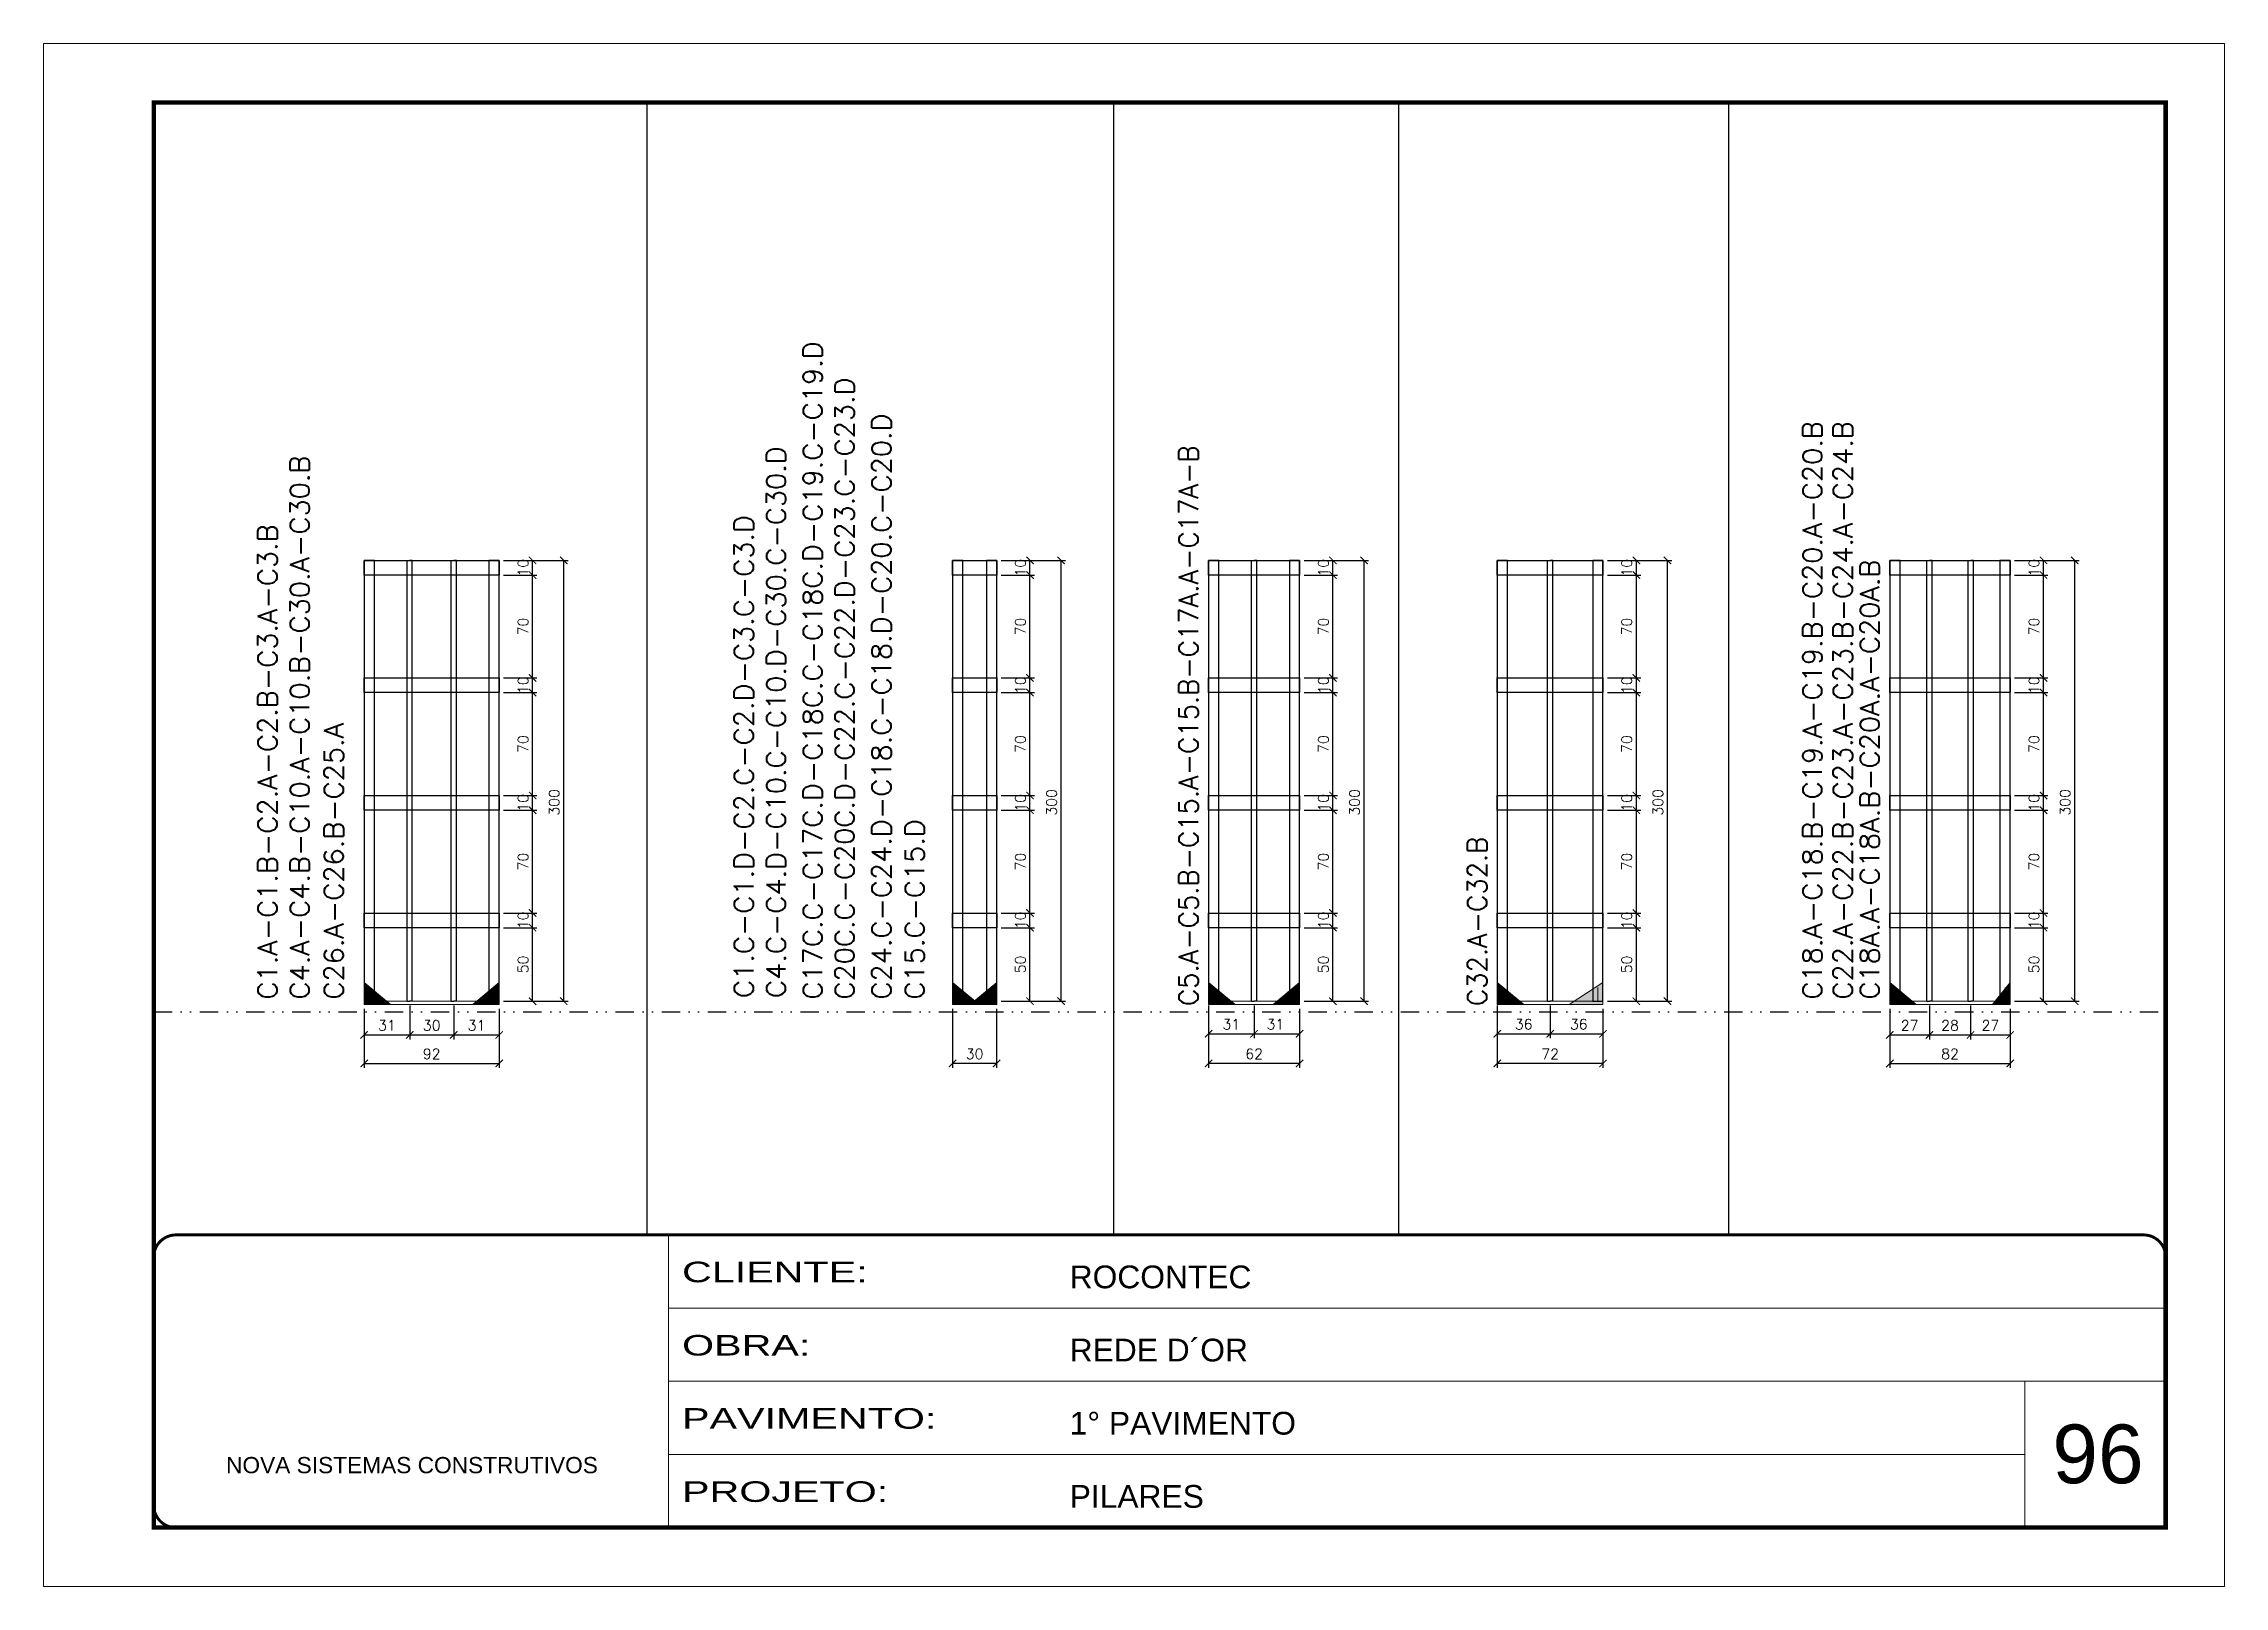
# Model space of a CAD drawing. Extents: x 2949 to 9203, y -16089 to 12527.
# Drawn here: x 7718 to 9203, y -14940 to -13890 of the extents above; entities that cross this region are included whole.
import ezdxf

# ---------------------------------------------------------------- set-up
doc = ezdxf.new("R2010")
doc.units = 0
for name, pattern in [('CONTINUO', [0]), ('DASHED', [0.75, 0.5, -0.25]), ('DIVIDE2', [0.625, 0.25, -0.125, 0, -0.125, 0, -0.125]), ('HIDDEN', [0.375, 0.25, -0.125])]:
    doc.linetypes.add(name, pattern=pattern)
for name, color, linetype, lineweight in [('CARIMBO', 255, 'Continuous', 9), ('Folhas', 255, 'Continuous', 9), ('Madeira', 126, 'Continuous', 18), ('Sarr 2.2x7', 40, 'Continuous', 9), ('SARRAFO DE PRESSAO', 251, 'DASHED', 9), ('Texto Seção', 7, 'Continuous', 15)]:
    doc.layers.add(name, color=color, linetype=linetype, lineweight=lineweight)
for name, color, linetype in [('COTA', 241, 'Continuous'), ('Nível', 160, 'Continuous'), ('SARR_2.2x10', 60, 'Continuous'), ('SARR_3.5x7', 81, 'Continuous'), ('SARR_7x7', 40, 'Continuous'), ('Texto Nível', 251, 'Continuous')]:
    doc.layers.add(name, color=color, linetype=linetype)
doc.styles.add('ARIAL', font='arial.ttf')
doc.styles.add('REGUA-120', font='ROMANS.shx', dxfattribs={"height": 15})
doc.styles.add('ROMANS', font='romans.shx')
doc.styles.add('Tecnologia', font='')
doc.styles.get('Tecnologia').set_extended_font_data('Forgotten Futurist')
doc.dimstyles.new('Cota Paínel', dxfattribs={"dimtxt": 7, "dimasz": 5, "dimexe": 3, "dimexo": 3, "dimgap": 3, "dimtad": 1, "dimdec": 1, "dimzin": 12, "dimdsep": 46, "dimtxsty": 'ROMANS', "dimblk": 'ARCHTICK', "dimcen": 0, "dimclrd": 4, "dimclre": 4, "dimclrt": 1, "dimadec": 1, "dimazin": 3, "dimtfac": 1, "dimtdec": 1, "dimtmove": 0, "dimatfit": 3, "dimldrblk": 'OBLIQUE', "dimfxl": 1, "dimtolj": 1, "dimtzin": 12, "dimarcsym": 0})

msp = doc.modelspace()

# ---------------------------------------------------------------- texts
at = {"layer": 'CARIMBO', "style": 'ARIAL'}
msp.add_text('96', height=40, dxfattribs=at).set_placement((9085.39, -14870.35))
at = {"layer": 'Texto Seção', "style": 'REGUA-120', "width": 1.05}
for s, p in [('C17C.C-C17C.D-C18C.C-C18C.D-C19.C-C19.D', (8247.74, -14541.11)), ('C20C.C-C20C.D-C22.C-C22.D-C23.C-C23.D', (8269.44, -14541.11)), ('C24.C-C24.D-C18.C-C18.D-C20.C-C20.D', (8294.61, -14541.11)), ('C18.A-C18.B-C19.A-C19.B-C20.A-C20.B', (8928.48, -14541.11)), ('C22.A-C22.B-C23.A-C23.B-C24.A-C24.B', (8949.24, -14541.11)), ('C4.C-C4.D-C10.C-C10.D-C30.C-C30.D', (8222.8, -14540.01)), ('C4.A-C4.B-C10.A-C10.B-C30.A-C30.B', (7898.43, -14541.11)), ('C1.A-C1.B-C2.A-C2.B-C3.A-C3.B', (7876.5, -14541.11)), ('C1.C-C1.D-C2.C-C2.D-C3.C-C3.D', (8200.86, -14540.01)), ('C18A.A-C18A.B-C20A.A-C20A.B', (8967.54, -14541.11)), ('C26.A-C26.B-C25.A', (7921.63, -14541.11)), ('C15.C-C15.D', (8317.19, -14541.11))]:
    msp.add_text(s, height=13, rotation=90, dxfattribs=at).set_placement(p)
at = {"layer": 'Texto Seção', "style": 'REGUA-120'}
for s, p in [('C5.A-C5.B-C15.A-C15.B-C17A.A-C17A-B', (8503.64, -14545.52)), ('C32.A-C32.B', (8700.2, -14545.52))]:
    msp.add_text(s, height=13, rotation=90, dxfattribs=at).set_placement(p)

# ---------------------------------------------------------------- blocks, each defined once
blk = doc.blocks.new('9999999999')
at = {"color": 30, "linetype": 'CONTINUO'}
for p, q in [((98564.6, 34230.2), (98564.6, 34429.4)), ((98564.6, 34379.6), (99584, 34379.6)), ((98564.6, 34329.8), (99488, 34329.8)), ((99584, 34329.8), (99488, 34329.8)), ((99488, 34329.8), (99488, 34230.2)), ((98564.6, 34280), (99488, 34280))]:
    blk.add_line(p, q, dxfattribs=at)
at = {"color": 30, "linetype": 'CONTINUO', "const_width": 2}
blk.add_lwpolyline([(99584, 34230.2), (99584, 34414.4, 0.414214), (99569, 34429.4), (98229, 34429.4, 0.414214), (98214, 34414.4), (98214, 34245.2, 0.414214), (98229, 34230.2), (99584, 34230.2)], format="xyb", dxfattribs=at)
at = {"layer": 'Folhas'}
blk.add_lwpolyline([(98139, 34190.2), (99624, 34190.2), (99624, 35240.2), (98139, 35240.2)], close=True, dxfattribs=at)
at = {"layer": 'Folhas', "color": 30, "const_width": 3}
blk.add_lwpolyline([(98214, 34230.2), (99584, 34230.2), (99584, 35200.2), (98214, 35200.2)], close=True, dxfattribs=at)
at = {"color": 7, "linetype": 'Continuous', "ltscale": 5, "style": 'ARIAL'}
for s, height, p in [('ROCONTEC', 15.48, (98837.7, 34393.1)), ('REDE D´OR', 15.48, (98837.7, 34343.3)), ('1° PAVIMENTO', 15.483, (98837.7, 34293.5)), ('NOVA SISTEMAS CONSTRUTIVOS', 11.059, (98263.2, 34267.2)), ('PILARES', 15.48, (98837.7, 34243.7))]:
    blk.add_text(s, height=height, dxfattribs=at).set_placement(p)
at = {"layer": 'Folhas', "color": 7, "style": 'Tecnologia', "width": 1.5}
for s, p in [('CLIENTE:', (98573.7, 34397.2)), ('OBRA:', (98573.7, 34347.3)), ('PAVIMENTO:', (98573.7, 34297.5)), ('PROJETO:', (98573.7, 34247.7))]:
    blk.add_text(s, height=14, dxfattribs=at).set_placement(p)
blk = doc.blocks.new('_ArchTick')
at = {"color": 0, "linetype": 'ByBlock', "const_width": 0.15}
blk.add_lwpolyline([(-0.5, -0.5), (0.5, 0.5)], dxfattribs=at)
blk = doc.blocks.new('*D3324')
at = {"layer": 'COTA', "color": 4, "lineweight": -2, "transparency": 16777216}
for p, q in [((7935.8, -14547.4), (7935.8, -14568.2)), ((7966.8, -14545.2), (7966.8, -14568.2)), ((7935.8, -14565.2), (7966.8, -14565.2))]:
    blk.add_line(p, q, dxfattribs=at)
at = {"layer": 'Defpoints', "color": 0, "transparency": 16777216}
for p in [(7935.8, -14544.4), (7966.8, -14542.2), (7966.8, -14565.2)]:
    blk.add_point(p, dxfattribs=at)
at = {"layer": 'COTA', "color": 4, "lineweight": -2, "transparency": 16777216, "xscale": 5, "yscale": 5, "zscale": 5, "rotation": 180}
blk.add_blockref('_ArchTick', (7935.8, -14565.2), dxfattribs=at)
at = {"layer": 'COTA', "color": 4, "lineweight": -2, "transparency": 16777216, "xscale": 5, "yscale": 5, "zscale": 5}
blk.add_blockref('_ArchTick', (7966.8, -14565.2), dxfattribs=at)
at = {"layer": 'COTA', "color": 1, "transparency": 16777216, "insert": (7951.3, -14558.7), "char_height": 7, "attachment_point": 5, "style": 'ROMANS'}
blk.add_mtext('\\A1;31', dxfattribs=at)
blk = doc.blocks.new('_Oblique')
at = {"color": 0, "linetype": 'ByBlock', "lineweight": -2}
blk.add_line((-0.5, -0.5), (0.5, 0.5), dxfattribs=at)
blk = doc.blocks.new('*D3325')
at = {"layer": 'COTA', "color": 4, "lineweight": -2, "transparency": 16777216}
for p, q in [((7966.8, -14545.2), (7966.8, -14568.2)), ((7996.8, -14545.2), (7996.8, -14568.2)), ((7966.8, -14565.2), (7996.8, -14565.2))]:
    blk.add_line(p, q, dxfattribs=at)
at = {"layer": 'Defpoints', "color": 0, "transparency": 16777216}
for p in [(7966.8, -14542.2), (7996.8, -14542.2), (7996.8, -14565.2)]:
    blk.add_point(p, dxfattribs=at)
at = {"layer": 'COTA', "color": 4, "lineweight": -2, "transparency": 16777216, "xscale": 5, "yscale": 5, "zscale": 5, "rotation": 180}
blk.add_blockref('_ArchTick', (7966.8, -14565.2), dxfattribs=at)
at = {"layer": 'COTA', "color": 4, "lineweight": -2, "transparency": 16777216, "xscale": 5, "yscale": 5, "zscale": 5}
blk.add_blockref('_ArchTick', (7996.8, -14565.2), dxfattribs=at)
at = {"layer": 'COTA', "color": 1, "transparency": 16777216, "insert": (7981.8, -14558.7), "char_height": 7, "attachment_point": 5, "style": 'ROMANS'}
blk.add_mtext('\\A1;30', dxfattribs=at)
blk = doc.blocks.new('*D3326')
at = {"layer": 'COTA', "color": 4, "lineweight": -2, "transparency": 16777216}
for p, q in [((7996.8, -14545.2), (7996.8, -14568.2)), ((8027.8, -14547.4), (8027.8, -14568.2)), ((7996.8, -14565.2), (8027.8, -14565.2))]:
    blk.add_line(p, q, dxfattribs=at)
at = {"layer": 'Defpoints', "color": 0, "transparency": 16777216}
for p in [(7996.8, -14542.2), (8027.8, -14544.4), (8027.8, -14565.2)]:
    blk.add_point(p, dxfattribs=at)
at = {"layer": 'COTA', "color": 4, "lineweight": -2, "transparency": 16777216, "xscale": 5, "yscale": 5, "zscale": 5, "rotation": 180}
blk.add_blockref('_ArchTick', (7996.8, -14565.2), dxfattribs=at)
at = {"layer": 'COTA', "color": 4, "lineweight": -2, "transparency": 16777216, "xscale": 5, "yscale": 5, "zscale": 5}
blk.add_blockref('_ArchTick', (8027.8, -14565.2), dxfattribs=at)
at = {"layer": 'COTA', "color": 1, "transparency": 16777216, "insert": (8012.3, -14558.7), "char_height": 7, "attachment_point": 5, "style": 'ROMANS'}
blk.add_mtext('\\A1;31', dxfattribs=at)
blk = doc.blocks.new('*D3327')
at = {"layer": 'COTA', "color": 4, "lineweight": -2, "transparency": 16777216}
for p, q in [((7935.8, -14547.4), (7935.8, -14587.6)), ((8027.8, -14547.4), (8027.8, -14587.6)), ((7935.8, -14584.6), (8027.8, -14584.6))]:
    blk.add_line(p, q, dxfattribs=at)
at = {"layer": 'Defpoints', "color": 0, "transparency": 16777216}
for p in [(7935.8, -14544.4), (8027.8, -14544.4), (8027.8, -14584.6)]:
    blk.add_point(p, dxfattribs=at)
at = {"layer": 'COTA', "color": 4, "lineweight": -2, "transparency": 16777216, "xscale": 5, "yscale": 5, "zscale": 5, "rotation": 180}
blk.add_blockref('_ArchTick', (7935.8, -14584.6), dxfattribs=at)
at = {"layer": 'COTA', "color": 4, "lineweight": -2, "transparency": 16777216, "xscale": 5, "yscale": 5, "zscale": 5}
blk.add_blockref('_ArchTick', (8027.8, -14584.6), dxfattribs=at)
at = {"layer": 'COTA', "color": 1, "transparency": 16777216, "insert": (7981.8, -14578.1), "char_height": 7, "attachment_point": 5, "style": 'ROMANS'}
blk.add_mtext('\\A1;92', dxfattribs=at)
blk = doc.blocks.new('*D3328')
at = {"layer": 'COTA', "color": 4, "lineweight": -2, "transparency": 16777216}
for p, q in [((8030.8, -14492.2), (8053.5, -14492.2)), ((8050.5, -14542.2), (8050.5, -14492.2)), ((8030.8, -14542.2), (8053.5, -14542.2))]:
    blk.add_line(p, q, dxfattribs=at)
at = {"layer": 'Defpoints', "color": 0, "transparency": 16777216}
for p in [(8027.8, -14492.2), (8050.5, -14492.2), (8027.8, -14542.2)]:
    blk.add_point(p, dxfattribs=at)
at = {"layer": 'COTA', "color": 4, "lineweight": -2, "transparency": 16777216, "xscale": 5, "yscale": 5, "zscale": 5}
for p, rotation in [((8050.5, -14492.2), 90), ((8050.5, -14542.2), 270)]:
    blk.add_blockref('_ArchTick', p, dxfattribs=dict(at, rotation=rotation))
at = {"layer": 'COTA', "color": 1, "transparency": 16777216, "insert": (8044, -14517.2), "char_height": 7, "attachment_point": 5, "rotation": 90, "style": 'ROMANS'}
blk.add_mtext('\\A1;50', dxfattribs=at)
blk = doc.blocks.new('*D3329')
at = {"layer": 'COTA', "color": 4, "lineweight": -2, "transparency": 16777216}
for p, q in [((8030.8, -14482.2), (8053.5, -14482.2)), ((8030.8, -14492.2), (8053.5, -14492.2)), ((8050.5, -14492.2), (8050.5, -14482.2))]:
    blk.add_line(p, q, dxfattribs=at)
at = {"layer": 'Defpoints', "color": 0, "transparency": 16777216}
for p in [(8027.8, -14482.2), (8027.8, -14492.2), (8050.5, -14482.2)]:
    blk.add_point(p, dxfattribs=at)
at = {"layer": 'COTA', "color": 4, "lineweight": -2, "transparency": 16777216, "xscale": 5, "yscale": 5, "zscale": 5}
for p, rotation in [((8050.5, -14482.2), 90), ((8050.5, -14492.2), 270)]:
    blk.add_blockref('_ArchTick', p, dxfattribs=dict(at, rotation=rotation))
at = {"layer": 'COTA', "color": 1, "transparency": 16777216, "insert": (8044, -14487.2), "char_height": 7, "attachment_point": 5, "rotation": 90, "style": 'ROMANS'}
blk.add_mtext('\\A1;10', dxfattribs=at)
blk = doc.blocks.new('*D3330')
at = {"layer": 'COTA', "color": 4, "lineweight": -2, "transparency": 16777216}
for p, q in [((8030.8, -14412.2), (8053.5, -14412.2)), ((8050.5, -14482.2), (8050.5, -14412.2)), ((8030.8, -14482.2), (8053.5, -14482.2))]:
    blk.add_line(p, q, dxfattribs=at)
at = {"layer": 'Defpoints', "color": 0, "transparency": 16777216}
for p in [(8027.8, -14412.2), (8050.5, -14412.2), (8027.8, -14482.2)]:
    blk.add_point(p, dxfattribs=at)
at = {"layer": 'COTA', "color": 4, "lineweight": -2, "transparency": 16777216, "xscale": 5, "yscale": 5, "zscale": 5}
for p, rotation in [((8050.5, -14412.2), 90), ((8050.5, -14482.2), 270)]:
    blk.add_blockref('_ArchTick', p, dxfattribs=dict(at, rotation=rotation))
at = {"layer": 'COTA', "color": 1, "transparency": 16777216, "insert": (8044, -14447.2), "char_height": 7, "attachment_point": 5, "rotation": 90, "style": 'ROMANS'}
blk.add_mtext('\\A1;70', dxfattribs=at)
blk = doc.blocks.new('*D3331')
at = {"layer": 'COTA', "color": 4, "lineweight": -2, "transparency": 16777216}
for p, q in [((8030.8, -14402.2), (8053.5, -14402.2)), ((8050.5, -14412.2), (8050.5, -14402.2)), ((8030.8, -14412.2), (8053.5, -14412.2))]:
    blk.add_line(p, q, dxfattribs=at)
at = {"layer": 'Defpoints', "color": 0, "transparency": 16777216}
for p in [(8027.8, -14402.2), (8050.5, -14402.2), (8027.8, -14412.2)]:
    blk.add_point(p, dxfattribs=at)
at = {"layer": 'COTA', "color": 4, "lineweight": -2, "transparency": 16777216, "xscale": 5, "yscale": 5, "zscale": 5}
for p, rotation in [((8050.5, -14402.2), 90), ((8050.5, -14412.2), 270)]:
    blk.add_blockref('_ArchTick', p, dxfattribs=dict(at, rotation=rotation))
at = {"layer": 'COTA', "color": 1, "transparency": 16777216, "insert": (8044, -14407.2), "char_height": 7, "attachment_point": 5, "rotation": 90, "style": 'ROMANS'}
blk.add_mtext('\\A1;10', dxfattribs=at)
blk = doc.blocks.new('*D3332')
at = {"layer": 'COTA', "color": 4, "lineweight": -2, "transparency": 16777216}
for p, q in [((8030.8, -14332.2), (8053.5, -14332.2)), ((8050.5, -14402.2), (8050.5, -14332.2)), ((8030.8, -14402.2), (8053.5, -14402.2))]:
    blk.add_line(p, q, dxfattribs=at)
at = {"layer": 'Defpoints', "color": 0, "transparency": 16777216}
for p in [(8027.8, -14332.2), (8050.5, -14332.2), (8027.8, -14402.2)]:
    blk.add_point(p, dxfattribs=at)
at = {"layer": 'COTA', "color": 4, "lineweight": -2, "transparency": 16777216, "xscale": 5, "yscale": 5, "zscale": 5}
for p, rotation in [((8050.5, -14332.2), 90), ((8050.5, -14402.2), 270)]:
    blk.add_blockref('_ArchTick', p, dxfattribs=dict(at, rotation=rotation))
at = {"layer": 'COTA', "color": 1, "transparency": 16777216, "insert": (8044, -14367.2), "char_height": 7, "attachment_point": 5, "rotation": 90, "style": 'ROMANS'}
blk.add_mtext('\\A1;70', dxfattribs=at)
blk = doc.blocks.new('*D3333')
at = {"layer": 'COTA', "color": 4, "lineweight": -2, "transparency": 16777216}
for p, q in [((8030.8, -14322.2), (8053.5, -14322.2)), ((8050.5, -14332.2), (8050.5, -14322.2)), ((8030.8, -14332.2), (8053.5, -14332.2))]:
    blk.add_line(p, q, dxfattribs=at)
at = {"layer": 'Defpoints', "color": 0, "transparency": 16777216}
for p in [(8027.8, -14322.2), (8050.5, -14322.2), (8027.8, -14332.2)]:
    blk.add_point(p, dxfattribs=at)
at = {"layer": 'COTA', "color": 4, "lineweight": -2, "transparency": 16777216, "xscale": 5, "yscale": 5, "zscale": 5}
for p, rotation in [((8050.5, -14322.2), 90), ((8050.5, -14332.2), 270)]:
    blk.add_blockref('_ArchTick', p, dxfattribs=dict(at, rotation=rotation))
at = {"layer": 'COTA', "color": 1, "transparency": 16777216, "insert": (8044, -14327.2), "char_height": 7, "attachment_point": 5, "rotation": 90, "style": 'ROMANS'}
blk.add_mtext('\\A1;10', dxfattribs=at)
blk = doc.blocks.new('*D3334')
at = {"layer": 'COTA', "color": 4, "lineweight": -2, "transparency": 16777216}
for p, q in [((8030.8, -14252.2), (8053.5, -14252.2)), ((8050.5, -14322.2), (8050.5, -14252.2)), ((8030.8, -14322.2), (8053.5, -14322.2))]:
    blk.add_line(p, q, dxfattribs=at)
at = {"layer": 'Defpoints', "color": 0, "transparency": 16777216}
for p in [(8027.8, -14252.2), (8050.5, -14252.2), (8027.8, -14322.2)]:
    blk.add_point(p, dxfattribs=at)
at = {"layer": 'COTA', "color": 4, "lineweight": -2, "transparency": 16777216, "xscale": 5, "yscale": 5, "zscale": 5}
for p, rotation in [((8050.5, -14252.2), 90), ((8050.5, -14322.2), 270)]:
    blk.add_blockref('_ArchTick', p, dxfattribs=dict(at, rotation=rotation))
at = {"layer": 'COTA', "color": 1, "transparency": 16777216, "insert": (8044, -14287.2), "char_height": 7, "attachment_point": 5, "rotation": 90, "style": 'ROMANS'}
blk.add_mtext('\\A1;70', dxfattribs=at)
blk = doc.blocks.new('*D3335')
at = {"layer": 'COTA', "color": 4, "lineweight": -2, "transparency": 16777216}
for p, q in [((8030.8, -14242.2), (8074.7, -14242.2)), ((8071.7, -14542.2), (8071.7, -14242.2)), ((8030.8, -14542.2), (8074.7, -14542.2))]:
    blk.add_line(p, q, dxfattribs=at)
at = {"layer": 'Defpoints', "color": 0, "transparency": 16777216}
for p in [(8027.8, -14242.2), (8071.7, -14242.2), (8027.8, -14542.2)]:
    blk.add_point(p, dxfattribs=at)
at = {"layer": 'COTA', "color": 4, "lineweight": -2, "transparency": 16777216, "xscale": 5, "yscale": 5, "zscale": 5}
for p, rotation in [((8071.7, -14242.2), 90), ((8071.7, -14542.2), 270)]:
    blk.add_blockref('_ArchTick', p, dxfattribs=dict(at, rotation=rotation))
at = {"layer": 'COTA', "color": 1, "transparency": 16777216, "insert": (8065.2, -14406.9), "char_height": 7, "attachment_point": 5, "rotation": 90, "style": 'ROMANS'}
blk.add_mtext('\\A1;300', dxfattribs=at)
blk = doc.blocks.new('*D3336')
at = {"layer": 'COTA', "color": 4, "lineweight": -2, "transparency": 16777216}
for p, q in [((8030.8, -14242.2), (8053.5, -14242.2)), ((8030.8, -14252.2), (8053.5, -14252.2)), ((8050.5, -14252.2), (8050.5, -14242.2))]:
    blk.add_line(p, q, dxfattribs=at)
at = {"layer": 'Defpoints', "color": 0, "transparency": 16777216}
for p in [(8027.8, -14242.2), (8027.8, -14252.2), (8050.5, -14242.2)]:
    blk.add_point(p, dxfattribs=at)
at = {"layer": 'COTA', "color": 4, "lineweight": -2, "transparency": 16777216, "xscale": 5, "yscale": 5, "zscale": 5}
for p, rotation in [((8050.5, -14242.2), 90), ((8050.5, -14252.2), 270)]:
    blk.add_blockref('_ArchTick', p, dxfattribs=dict(at, rotation=rotation))
at = {"layer": 'COTA', "color": 1, "transparency": 16777216, "insert": (8044, -14247.2), "char_height": 7, "attachment_point": 5, "rotation": 90, "style": 'ROMANS'}
blk.add_mtext('\\A1;10', dxfattribs=at)
blk = doc.blocks.new('*D3337')
at = {"layer": 'COTA', "color": 4, "lineweight": -2, "transparency": 16777216}
for p, q in [((8336.5, -14547.4), (8336.5, -14587.6)), ((8366.5, -14547.4), (8366.5, -14587.6)), ((8366.5, -14584.6), (8336.5, -14584.6))]:
    blk.add_line(p, q, dxfattribs=at)
at = {"layer": 'Defpoints', "color": 0, "transparency": 16777216}
for p in [(8336.5, -14544.4), (8366.5, -14544.4), (8336.5, -14584.6)]:
    blk.add_point(p, dxfattribs=at)
at = {"layer": 'COTA', "color": 4, "lineweight": -2, "transparency": 16777216, "xscale": 5, "yscale": 5, "zscale": 5, "rotation": 180}
blk.add_blockref('_ArchTick', (8336.5, -14584.6), dxfattribs=at)
at = {"layer": 'COTA', "color": 4, "lineweight": -2, "transparency": 16777216, "xscale": 5, "yscale": 5, "zscale": 5}
blk.add_blockref('_ArchTick', (8366.5, -14584.6), dxfattribs=at)
at = {"layer": 'COTA', "color": 1, "transparency": 16777216, "insert": (8351.5, -14578.1), "char_height": 7, "attachment_point": 5, "style": 'ROMANS'}
blk.add_mtext('\\A1;30', dxfattribs=at)
blk = doc.blocks.new('*D3338')
at = {"layer": 'COTA', "color": 4, "lineweight": -2, "transparency": 16777216}
for p, q in [((8369.5, -14492.2), (8392.2, -14492.2)), ((8389.2, -14542.2), (8389.2, -14492.2)), ((8369.5, -14542.2), (8392.2, -14542.2))]:
    blk.add_line(p, q, dxfattribs=at)
at = {"layer": 'Defpoints', "color": 0, "transparency": 16777216}
for p in [(8366.5, -14492.2), (8389.2, -14492.2), (8366.5, -14542.2)]:
    blk.add_point(p, dxfattribs=at)
at = {"layer": 'COTA', "color": 4, "lineweight": -2, "transparency": 16777216, "xscale": 5, "yscale": 5, "zscale": 5}
for p, rotation in [((8389.2, -14492.2), 90), ((8389.2, -14542.2), 270)]:
    blk.add_blockref('_ArchTick', p, dxfattribs=dict(at, rotation=rotation))
at = {"layer": 'COTA', "color": 1, "transparency": 16777216, "insert": (8382.7, -14517.2), "char_height": 7, "attachment_point": 5, "rotation": 90, "style": 'ROMANS'}
blk.add_mtext('\\A1;50', dxfattribs=at)
blk = doc.blocks.new('*D3339')
at = {"layer": 'COTA', "color": 4, "lineweight": -2, "transparency": 16777216}
for p, q in [((8369.5, -14482.2), (8392.2, -14482.2)), ((8369.5, -14492.2), (8392.2, -14492.2)), ((8389.2, -14492.2), (8389.2, -14482.2))]:
    blk.add_line(p, q, dxfattribs=at)
at = {"layer": 'Defpoints', "color": 0, "transparency": 16777216}
for p in [(8366.5, -14482.2), (8366.5, -14492.2), (8389.2, -14482.2)]:
    blk.add_point(p, dxfattribs=at)
at = {"layer": 'COTA', "color": 4, "lineweight": -2, "transparency": 16777216, "xscale": 5, "yscale": 5, "zscale": 5}
for p, rotation in [((8389.2, -14482.2), 90), ((8389.2, -14492.2), 270)]:
    blk.add_blockref('_ArchTick', p, dxfattribs=dict(at, rotation=rotation))
at = {"layer": 'COTA', "color": 1, "transparency": 16777216, "insert": (8382.7, -14487.2), "char_height": 7, "attachment_point": 5, "rotation": 90, "style": 'ROMANS'}
blk.add_mtext('\\A1;10', dxfattribs=at)
blk = doc.blocks.new('*D3340')
at = {"layer": 'COTA', "color": 4, "lineweight": -2, "transparency": 16777216}
for p, q in [((8369.5, -14412.2), (8392.2, -14412.2)), ((8389.2, -14482.2), (8389.2, -14412.2)), ((8369.5, -14482.2), (8392.2, -14482.2))]:
    blk.add_line(p, q, dxfattribs=at)
at = {"layer": 'Defpoints', "color": 0, "transparency": 16777216}
for p in [(8366.5, -14412.2), (8389.2, -14412.2), (8366.5, -14482.2)]:
    blk.add_point(p, dxfattribs=at)
at = {"layer": 'COTA', "color": 4, "lineweight": -2, "transparency": 16777216, "xscale": 5, "yscale": 5, "zscale": 5}
for p, rotation in [((8389.2, -14412.2), 90), ((8389.2, -14482.2), 270)]:
    blk.add_blockref('_ArchTick', p, dxfattribs=dict(at, rotation=rotation))
at = {"layer": 'COTA', "color": 1, "transparency": 16777216, "insert": (8382.7, -14447.2), "char_height": 7, "attachment_point": 5, "rotation": 90, "style": 'ROMANS'}
blk.add_mtext('\\A1;70', dxfattribs=at)
blk = doc.blocks.new('*D3341')
at = {"layer": 'COTA', "color": 4, "lineweight": -2, "transparency": 16777216}
for p, q in [((8369.5, -14402.2), (8392.2, -14402.2)), ((8389.2, -14412.2), (8389.2, -14402.2)), ((8369.5, -14412.2), (8392.2, -14412.2))]:
    blk.add_line(p, q, dxfattribs=at)
at = {"layer": 'Defpoints', "color": 0, "transparency": 16777216}
for p in [(8366.5, -14402.2), (8389.2, -14402.2), (8366.5, -14412.2)]:
    blk.add_point(p, dxfattribs=at)
at = {"layer": 'COTA', "color": 4, "lineweight": -2, "transparency": 16777216, "xscale": 5, "yscale": 5, "zscale": 5}
for p, rotation in [((8389.2, -14402.2), 90), ((8389.2, -14412.2), 270)]:
    blk.add_blockref('_ArchTick', p, dxfattribs=dict(at, rotation=rotation))
at = {"layer": 'COTA', "color": 1, "transparency": 16777216, "insert": (8382.7, -14407.2), "char_height": 7, "attachment_point": 5, "rotation": 90, "style": 'ROMANS'}
blk.add_mtext('\\A1;10', dxfattribs=at)
blk = doc.blocks.new('*D3342')
at = {"layer": 'COTA', "color": 4, "lineweight": -2, "transparency": 16777216}
for p, q in [((8369.5, -14332.2), (8392.2, -14332.2)), ((8389.2, -14402.2), (8389.2, -14332.2)), ((8369.5, -14402.2), (8392.2, -14402.2))]:
    blk.add_line(p, q, dxfattribs=at)
at = {"layer": 'Defpoints', "color": 0, "transparency": 16777216}
for p in [(8366.5, -14332.2), (8389.2, -14332.2), (8366.5, -14402.2)]:
    blk.add_point(p, dxfattribs=at)
at = {"layer": 'COTA', "color": 4, "lineweight": -2, "transparency": 16777216, "xscale": 5, "yscale": 5, "zscale": 5}
for p, rotation in [((8389.2, -14332.2), 90), ((8389.2, -14402.2), 270)]:
    blk.add_blockref('_ArchTick', p, dxfattribs=dict(at, rotation=rotation))
at = {"layer": 'COTA', "color": 1, "transparency": 16777216, "insert": (8382.7, -14367.2), "char_height": 7, "attachment_point": 5, "rotation": 90, "style": 'ROMANS'}
blk.add_mtext('\\A1;70', dxfattribs=at)
blk = doc.blocks.new('*D3343')
at = {"layer": 'COTA', "color": 4, "lineweight": -2, "transparency": 16777216}
for p, q in [((8369.5, -14322.2), (8392.2, -14322.2)), ((8389.2, -14332.2), (8389.2, -14322.2)), ((8369.5, -14332.2), (8392.2, -14332.2))]:
    blk.add_line(p, q, dxfattribs=at)
at = {"layer": 'Defpoints', "color": 0, "transparency": 16777216}
for p in [(8366.5, -14322.2), (8389.2, -14322.2), (8366.5, -14332.2)]:
    blk.add_point(p, dxfattribs=at)
at = {"layer": 'COTA', "color": 4, "lineweight": -2, "transparency": 16777216, "xscale": 5, "yscale": 5, "zscale": 5}
for p, rotation in [((8389.2, -14322.2), 90), ((8389.2, -14332.2), 270)]:
    blk.add_blockref('_ArchTick', p, dxfattribs=dict(at, rotation=rotation))
at = {"layer": 'COTA', "color": 1, "transparency": 16777216, "insert": (8382.7, -14327.2), "char_height": 7, "attachment_point": 5, "rotation": 90, "style": 'ROMANS'}
blk.add_mtext('\\A1;10', dxfattribs=at)
blk = doc.blocks.new('*D3344')
at = {"layer": 'COTA', "color": 4, "lineweight": -2, "transparency": 16777216}
for p, q in [((8369.5, -14252.2), (8392.2, -14252.2)), ((8389.2, -14322.2), (8389.2, -14252.2)), ((8369.5, -14322.2), (8392.2, -14322.2))]:
    blk.add_line(p, q, dxfattribs=at)
at = {"layer": 'Defpoints', "color": 0, "transparency": 16777216}
for p in [(8366.5, -14252.2), (8389.2, -14252.2), (8366.5, -14322.2)]:
    blk.add_point(p, dxfattribs=at)
at = {"layer": 'COTA', "color": 4, "lineweight": -2, "transparency": 16777216, "xscale": 5, "yscale": 5, "zscale": 5}
for p, rotation in [((8389.2, -14252.2), 90), ((8389.2, -14322.2), 270)]:
    blk.add_blockref('_ArchTick', p, dxfattribs=dict(at, rotation=rotation))
at = {"layer": 'COTA', "color": 1, "transparency": 16777216, "insert": (8382.7, -14287.2), "char_height": 7, "attachment_point": 5, "rotation": 90, "style": 'ROMANS'}
blk.add_mtext('\\A1;70', dxfattribs=at)
blk = doc.blocks.new('*D3345')
at = {"layer": 'COTA', "color": 4, "lineweight": -2, "transparency": 16777216}
for p, q in [((8369.5, -14242.2), (8413.4, -14242.2)), ((8410.4, -14542.2), (8410.4, -14242.2)), ((8369.5, -14542.2), (8413.4, -14542.2))]:
    blk.add_line(p, q, dxfattribs=at)
at = {"layer": 'Defpoints', "color": 0, "transparency": 16777216}
for p in [(8366.5, -14242.2), (8410.4, -14242.2), (8366.5, -14542.2)]:
    blk.add_point(p, dxfattribs=at)
at = {"layer": 'COTA', "color": 4, "lineweight": -2, "transparency": 16777216, "xscale": 5, "yscale": 5, "zscale": 5}
for p, rotation in [((8410.4, -14242.2), 90), ((8410.4, -14542.2), 270)]:
    blk.add_blockref('_ArchTick', p, dxfattribs=dict(at, rotation=rotation))
at = {"layer": 'COTA', "color": 1, "transparency": 16777216, "insert": (8403.9, -14406.9), "char_height": 7, "attachment_point": 5, "rotation": 90, "style": 'ROMANS'}
blk.add_mtext('\\A1;300', dxfattribs=at)
blk = doc.blocks.new('*D3346')
at = {"layer": 'COTA', "color": 4, "lineweight": -2, "transparency": 16777216}
for p, q in [((8369.5, -14242.2), (8392.2, -14242.2)), ((8369.5, -14252.2), (8392.2, -14252.2)), ((8389.2, -14252.2), (8389.2, -14242.2))]:
    blk.add_line(p, q, dxfattribs=at)
at = {"layer": 'Defpoints', "color": 0, "transparency": 16777216}
for p in [(8366.5, -14242.2), (8366.5, -14252.2), (8389.2, -14242.2)]:
    blk.add_point(p, dxfattribs=at)
at = {"layer": 'COTA', "color": 4, "lineweight": -2, "transparency": 16777216, "xscale": 5, "yscale": 5, "zscale": 5}
for p, rotation in [((8389.2, -14242.2), 90), ((8389.2, -14252.2), 270)]:
    blk.add_blockref('_ArchTick', p, dxfattribs=dict(at, rotation=rotation))
at = {"layer": 'COTA', "color": 1, "transparency": 16777216, "insert": (8382.7, -14247.2), "char_height": 7, "attachment_point": 5, "rotation": 90, "style": 'ROMANS'}
blk.add_mtext('\\A1;10', dxfattribs=at)
blk = doc.blocks.new('*D3347')
at = {"layer": 'COTA', "color": 4, "lineweight": -2, "transparency": 16777216}
for p, q in [((8510.8, -14560.4), (8510.8, -14587.6)), ((8572.8, -14560.4), (8572.8, -14587.6)), ((8572.8, -14584.6), (8510.8, -14584.6))]:
    blk.add_line(p, q, dxfattribs=at)
at = {"layer": 'Defpoints', "color": 0, "transparency": 16777216}
for p in [(8510.8, -14557.4), (8572.8, -14557.4), (8510.8, -14584.6)]:
    blk.add_point(p, dxfattribs=at)
at = {"layer": 'COTA', "color": 4, "lineweight": -2, "transparency": 16777216, "xscale": 5, "yscale": 5, "zscale": 5, "rotation": 180}
blk.add_blockref('_ArchTick', (8510.8, -14584.6), dxfattribs=at)
at = {"layer": 'COTA', "color": 4, "lineweight": -2, "transparency": 16777216, "xscale": 5, "yscale": 5, "zscale": 5}
blk.add_blockref('_ArchTick', (8572.8, -14584.6), dxfattribs=at)
at = {"layer": 'COTA', "color": 1, "transparency": 16777216, "insert": (8541.8, -14578.1), "char_height": 7, "attachment_point": 5, "style": 'ROMANS'}
blk.add_mtext('\\A1;62', dxfattribs=at)
blk = doc.blocks.new('*D3348')
at = {"layer": 'COTA', "color": 4, "lineweight": -2, "transparency": 16777216}
for p, q in [((8541.8, -14545.2), (8541.8, -14567.4)), ((8572.8, -14547.4), (8572.8, -14567.4)), ((8541.8, -14564.4), (8572.8, -14564.4))]:
    blk.add_line(p, q, dxfattribs=at)
at = {"layer": 'Defpoints', "color": 0, "transparency": 16777216}
for p in [(8541.8, -14542.2), (8572.8, -14544.4), (8572.8, -14564.4)]:
    blk.add_point(p, dxfattribs=at)
at = {"layer": 'COTA', "color": 4, "lineweight": -2, "transparency": 16777216, "xscale": 5, "yscale": 5, "zscale": 5, "rotation": 180}
blk.add_blockref('_ArchTick', (8541.8, -14564.4), dxfattribs=at)
at = {"layer": 'COTA', "color": 4, "lineweight": -2, "transparency": 16777216, "xscale": 5, "yscale": 5, "zscale": 5}
blk.add_blockref('_ArchTick', (8572.8, -14564.4), dxfattribs=at)
at = {"layer": 'COTA', "color": 1, "transparency": 16777216, "insert": (8556.3, -14557.9), "char_height": 7, "attachment_point": 5, "style": 'ROMANS'}
blk.add_mtext('\\A1;31', dxfattribs=at)
blk = doc.blocks.new('*D3349')
at = {"layer": 'COTA', "color": 4, "lineweight": -2, "transparency": 16777216}
for p, q in [((8510.8, -14545.2), (8510.8, -14567.4)), ((8541.8, -14545.2), (8541.8, -14567.4)), ((8510.8, -14564.4), (8541.8, -14564.4))]:
    blk.add_line(p, q, dxfattribs=at)
at = {"layer": 'Defpoints', "color": 0, "transparency": 16777216}
for p in [(8510.8, -14542.2), (8541.8, -14542.2), (8541.8, -14564.4)]:
    blk.add_point(p, dxfattribs=at)
at = {"layer": 'COTA', "color": 4, "lineweight": -2, "transparency": 16777216, "xscale": 5, "yscale": 5, "zscale": 5, "rotation": 180}
blk.add_blockref('_ArchTick', (8510.8, -14564.4), dxfattribs=at)
at = {"layer": 'COTA', "color": 4, "lineweight": -2, "transparency": 16777216, "xscale": 5, "yscale": 5, "zscale": 5}
blk.add_blockref('_ArchTick', (8541.8, -14564.4), dxfattribs=at)
at = {"layer": 'COTA', "color": 1, "transparency": 16777216, "insert": (8526.3, -14557.9), "char_height": 7, "attachment_point": 5, "style": 'ROMANS'}
blk.add_mtext('\\A1;31', dxfattribs=at)
blk = doc.blocks.new('*D3350')
at = {"layer": 'COTA', "color": 4, "lineweight": -2, "transparency": 16777216}
for p, q in [((8575.8, -14492.2), (8598.5, -14492.2)), ((8595.5, -14542.2), (8595.5, -14492.2)), ((8575.8, -14542.2), (8598.5, -14542.2))]:
    blk.add_line(p, q, dxfattribs=at)
at = {"layer": 'Defpoints', "color": 0, "transparency": 16777216}
for p in [(8572.8, -14492.2), (8595.5, -14492.2), (8572.8, -14542.2)]:
    blk.add_point(p, dxfattribs=at)
at = {"layer": 'COTA', "color": 4, "lineweight": -2, "transparency": 16777216, "xscale": 5, "yscale": 5, "zscale": 5}
for p, rotation in [((8595.5, -14492.2), 90), ((8595.5, -14542.2), 270)]:
    blk.add_blockref('_ArchTick', p, dxfattribs=dict(at, rotation=rotation))
at = {"layer": 'COTA', "color": 1, "transparency": 16777216, "insert": (8589, -14517.2), "char_height": 7, "attachment_point": 5, "rotation": 90, "style": 'ROMANS'}
blk.add_mtext('\\A1;50', dxfattribs=at)
blk = doc.blocks.new('*D3351')
at = {"layer": 'COTA', "color": 4, "lineweight": -2, "transparency": 16777216}
for p, q in [((8575.8, -14482.2), (8598.5, -14482.2)), ((8575.8, -14492.2), (8598.5, -14492.2)), ((8595.5, -14492.2), (8595.5, -14482.2))]:
    blk.add_line(p, q, dxfattribs=at)
at = {"layer": 'Defpoints', "color": 0, "transparency": 16777216}
for p in [(8572.8, -14482.2), (8572.8, -14492.2), (8595.5, -14482.2)]:
    blk.add_point(p, dxfattribs=at)
at = {"layer": 'COTA', "color": 4, "lineweight": -2, "transparency": 16777216, "xscale": 5, "yscale": 5, "zscale": 5}
for p, rotation in [((8595.5, -14482.2), 90), ((8595.5, -14492.2), 270)]:
    blk.add_blockref('_ArchTick', p, dxfattribs=dict(at, rotation=rotation))
at = {"layer": 'COTA', "color": 1, "transparency": 16777216, "insert": (8589, -14487.2), "char_height": 7, "attachment_point": 5, "rotation": 90, "style": 'ROMANS'}
blk.add_mtext('\\A1;10', dxfattribs=at)
blk = doc.blocks.new('*D3352')
at = {"layer": 'COTA', "color": 4, "lineweight": -2, "transparency": 16777216}
for p, q in [((8575.8, -14412.2), (8598.5, -14412.2)), ((8595.5, -14482.2), (8595.5, -14412.2)), ((8575.8, -14482.2), (8598.5, -14482.2))]:
    blk.add_line(p, q, dxfattribs=at)
at = {"layer": 'Defpoints', "color": 0, "transparency": 16777216}
for p in [(8572.8, -14412.2), (8595.5, -14412.2), (8572.8, -14482.2)]:
    blk.add_point(p, dxfattribs=at)
at = {"layer": 'COTA', "color": 4, "lineweight": -2, "transparency": 16777216, "xscale": 5, "yscale": 5, "zscale": 5}
for p, rotation in [((8595.5, -14412.2), 90), ((8595.5, -14482.2), 270)]:
    blk.add_blockref('_ArchTick', p, dxfattribs=dict(at, rotation=rotation))
at = {"layer": 'COTA', "color": 1, "transparency": 16777216, "insert": (8589, -14447.2), "char_height": 7, "attachment_point": 5, "rotation": 90, "style": 'ROMANS'}
blk.add_mtext('\\A1;70', dxfattribs=at)
blk = doc.blocks.new('*D3353')
at = {"layer": 'COTA', "color": 4, "lineweight": -2, "transparency": 16777216}
for p, q in [((8575.8, -14402.2), (8598.5, -14402.2)), ((8595.5, -14412.2), (8595.5, -14402.2)), ((8575.8, -14412.2), (8598.5, -14412.2))]:
    blk.add_line(p, q, dxfattribs=at)
at = {"layer": 'Defpoints', "color": 0, "transparency": 16777216}
for p in [(8572.8, -14402.2), (8595.5, -14402.2), (8572.8, -14412.2)]:
    blk.add_point(p, dxfattribs=at)
at = {"layer": 'COTA', "color": 4, "lineweight": -2, "transparency": 16777216, "xscale": 5, "yscale": 5, "zscale": 5}
for p, rotation in [((8595.5, -14402.2), 90), ((8595.5, -14412.2), 270)]:
    blk.add_blockref('_ArchTick', p, dxfattribs=dict(at, rotation=rotation))
at = {"layer": 'COTA', "color": 1, "transparency": 16777216, "insert": (8589, -14407.2), "char_height": 7, "attachment_point": 5, "rotation": 90, "style": 'ROMANS'}
blk.add_mtext('\\A1;10', dxfattribs=at)
blk = doc.blocks.new('*D3354')
at = {"layer": 'COTA', "color": 4, "lineweight": -2, "transparency": 16777216}
for p, q in [((8575.8, -14332.2), (8598.5, -14332.2)), ((8595.5, -14402.2), (8595.5, -14332.2)), ((8575.8, -14402.2), (8598.5, -14402.2))]:
    blk.add_line(p, q, dxfattribs=at)
at = {"layer": 'Defpoints', "color": 0, "transparency": 16777216}
for p in [(8572.8, -14332.2), (8595.5, -14332.2), (8572.8, -14402.2)]:
    blk.add_point(p, dxfattribs=at)
at = {"layer": 'COTA', "color": 4, "lineweight": -2, "transparency": 16777216, "xscale": 5, "yscale": 5, "zscale": 5}
for p, rotation in [((8595.5, -14332.2), 90), ((8595.5, -14402.2), 270)]:
    blk.add_blockref('_ArchTick', p, dxfattribs=dict(at, rotation=rotation))
at = {"layer": 'COTA', "color": 1, "transparency": 16777216, "insert": (8589, -14367.2), "char_height": 7, "attachment_point": 5, "rotation": 90, "style": 'ROMANS'}
blk.add_mtext('\\A1;70', dxfattribs=at)
blk = doc.blocks.new('*D3355')
at = {"layer": 'COTA', "color": 4, "lineweight": -2, "transparency": 16777216}
for p, q in [((8575.8, -14322.2), (8598.5, -14322.2)), ((8595.5, -14332.2), (8595.5, -14322.2)), ((8575.8, -14332.2), (8598.5, -14332.2))]:
    blk.add_line(p, q, dxfattribs=at)
at = {"layer": 'Defpoints', "color": 0, "transparency": 16777216}
for p in [(8572.8, -14322.2), (8595.5, -14322.2), (8572.8, -14332.2)]:
    blk.add_point(p, dxfattribs=at)
at = {"layer": 'COTA', "color": 4, "lineweight": -2, "transparency": 16777216, "xscale": 5, "yscale": 5, "zscale": 5}
for p, rotation in [((8595.5, -14322.2), 90), ((8595.5, -14332.2), 270)]:
    blk.add_blockref('_ArchTick', p, dxfattribs=dict(at, rotation=rotation))
at = {"layer": 'COTA', "color": 1, "transparency": 16777216, "insert": (8589, -14327.2), "char_height": 7, "attachment_point": 5, "rotation": 90, "style": 'ROMANS'}
blk.add_mtext('\\A1;10', dxfattribs=at)
blk = doc.blocks.new('*D3356')
at = {"layer": 'COTA', "color": 4, "lineweight": -2, "transparency": 16777216}
for p, q in [((8575.8, -14252.2), (8598.5, -14252.2)), ((8595.5, -14322.2), (8595.5, -14252.2)), ((8575.8, -14322.2), (8598.5, -14322.2))]:
    blk.add_line(p, q, dxfattribs=at)
at = {"layer": 'Defpoints', "color": 0, "transparency": 16777216}
for p in [(8572.8, -14252.2), (8595.5, -14252.2), (8572.8, -14322.2)]:
    blk.add_point(p, dxfattribs=at)
at = {"layer": 'COTA', "color": 4, "lineweight": -2, "transparency": 16777216, "xscale": 5, "yscale": 5, "zscale": 5}
for p, rotation in [((8595.5, -14252.2), 90), ((8595.5, -14322.2), 270)]:
    blk.add_blockref('_ArchTick', p, dxfattribs=dict(at, rotation=rotation))
at = {"layer": 'COTA', "color": 1, "transparency": 16777216, "insert": (8589, -14287.2), "char_height": 7, "attachment_point": 5, "rotation": 90, "style": 'ROMANS'}
blk.add_mtext('\\A1;70', dxfattribs=at)
blk = doc.blocks.new('*D3357')
at = {"layer": 'COTA', "color": 4, "lineweight": -2, "transparency": 16777216}
for p, q in [((8575.8, -14242.2), (8619.7, -14242.2)), ((8616.7, -14542.2), (8616.7, -14242.2)), ((8575.8, -14542.2), (8619.7, -14542.2))]:
    blk.add_line(p, q, dxfattribs=at)
at = {"layer": 'Defpoints', "color": 0, "transparency": 16777216}
for p in [(8572.8, -14242.2), (8616.7, -14242.2), (8572.8, -14542.2)]:
    blk.add_point(p, dxfattribs=at)
at = {"layer": 'COTA', "color": 4, "lineweight": -2, "transparency": 16777216, "xscale": 5, "yscale": 5, "zscale": 5}
for p, rotation in [((8616.7, -14242.2), 90), ((8616.7, -14542.2), 270)]:
    blk.add_blockref('_ArchTick', p, dxfattribs=dict(at, rotation=rotation))
at = {"layer": 'COTA', "color": 1, "transparency": 16777216, "insert": (8610.2, -14406.9), "char_height": 7, "attachment_point": 5, "rotation": 90, "style": 'ROMANS'}
blk.add_mtext('\\A1;300', dxfattribs=at)
blk = doc.blocks.new('*D3358')
at = {"layer": 'COTA', "color": 4, "lineweight": -2, "transparency": 16777216}
for p, q in [((8575.8, -14242.2), (8598.5, -14242.2)), ((8575.8, -14252.2), (8598.5, -14252.2)), ((8595.5, -14252.2), (8595.5, -14242.2))]:
    blk.add_line(p, q, dxfattribs=at)
at = {"layer": 'Defpoints', "color": 0, "transparency": 16777216}
for p in [(8572.8, -14242.2), (8572.8, -14252.2), (8595.5, -14242.2)]:
    blk.add_point(p, dxfattribs=at)
at = {"layer": 'COTA', "color": 4, "lineweight": -2, "transparency": 16777216, "xscale": 5, "yscale": 5, "zscale": 5}
for p, rotation in [((8595.5, -14242.2), 90), ((8595.5, -14252.2), 270)]:
    blk.add_blockref('_ArchTick', p, dxfattribs=dict(at, rotation=rotation))
at = {"layer": 'COTA', "color": 1, "transparency": 16777216, "insert": (8589, -14247.2), "char_height": 7, "attachment_point": 5, "rotation": 90, "style": 'ROMANS'}
blk.add_mtext('\\A1;10', dxfattribs=at)
blk = doc.blocks.new('*D3359')
at = {"layer": 'COTA', "color": 4, "lineweight": -2, "transparency": 16777216}
for p, q in [((8707.4, -14560.4), (8707.4, -14587.6)), ((8779.4, -14560.4), (8779.4, -14587.6)), ((8779.4, -14584.6), (8707.4, -14584.6))]:
    blk.add_line(p, q, dxfattribs=at)
at = {"layer": 'Defpoints', "color": 0, "transparency": 16777216}
for p in [(8707.4, -14557.4), (8779.4, -14557.4), (8707.4, -14584.6)]:
    blk.add_point(p, dxfattribs=at)
at = {"layer": 'COTA', "color": 4, "lineweight": -2, "transparency": 16777216, "xscale": 5, "yscale": 5, "zscale": 5, "rotation": 180}
blk.add_blockref('_ArchTick', (8707.4, -14584.6), dxfattribs=at)
at = {"layer": 'COTA', "color": 4, "lineweight": -2, "transparency": 16777216, "xscale": 5, "yscale": 5, "zscale": 5}
blk.add_blockref('_ArchTick', (8779.4, -14584.6), dxfattribs=at)
at = {"layer": 'COTA', "color": 1, "transparency": 16777216, "insert": (8743.4, -14578.1), "char_height": 7, "attachment_point": 5, "style": 'ROMANS'}
blk.add_mtext('\\A1;72', dxfattribs=at)
blk = doc.blocks.new('*D3360')
at = {"layer": 'COTA', "color": 4, "lineweight": -2, "transparency": 16777216}
for p, q in [((8743.4, -14545.2), (8743.4, -14567.4)), ((8779.4, -14547.4), (8779.4, -14567.4)), ((8743.4, -14564.4), (8779.4, -14564.4))]:
    blk.add_line(p, q, dxfattribs=at)
at = {"layer": 'Defpoints', "color": 0, "transparency": 16777216}
for p in [(8743.4, -14542.2), (8779.4, -14544.4), (8779.4, -14564.4)]:
    blk.add_point(p, dxfattribs=at)
at = {"layer": 'COTA', "color": 4, "lineweight": -2, "transparency": 16777216, "xscale": 5, "yscale": 5, "zscale": 5, "rotation": 180}
blk.add_blockref('_ArchTick', (8743.4, -14564.4), dxfattribs=at)
at = {"layer": 'COTA', "color": 4, "lineweight": -2, "transparency": 16777216, "xscale": 5, "yscale": 5, "zscale": 5}
blk.add_blockref('_ArchTick', (8779.4, -14564.4), dxfattribs=at)
at = {"layer": 'COTA', "color": 1, "transparency": 16777216, "insert": (8762.9, -14557.9), "char_height": 7, "attachment_point": 5, "style": 'ROMANS'}
blk.add_mtext('\\A1;36', dxfattribs=at)
blk = doc.blocks.new('*D3361')
at = {"layer": 'COTA', "color": 4, "lineweight": -2, "transparency": 16777216}
for p, q in [((8707.4, -14545.2), (8707.4, -14567.4)), ((8743.4, -14545.2), (8743.4, -14567.4)), ((8707.4, -14564.4), (8743.4, -14564.4))]:
    blk.add_line(p, q, dxfattribs=at)
at = {"layer": 'Defpoints', "color": 0, "transparency": 16777216}
for p in [(8707.4, -14542.2), (8743.4, -14542.2), (8743.4, -14564.4)]:
    blk.add_point(p, dxfattribs=at)
at = {"layer": 'COTA', "color": 4, "lineweight": -2, "transparency": 16777216, "xscale": 5, "yscale": 5, "zscale": 5, "rotation": 180}
blk.add_blockref('_ArchTick', (8707.4, -14564.4), dxfattribs=at)
at = {"layer": 'COTA', "color": 4, "lineweight": -2, "transparency": 16777216, "xscale": 5, "yscale": 5, "zscale": 5}
blk.add_blockref('_ArchTick', (8743.4, -14564.4), dxfattribs=at)
at = {"layer": 'COTA', "color": 1, "transparency": 16777216, "insert": (8725.4, -14557.9), "char_height": 7, "attachment_point": 5, "style": 'ROMANS'}
blk.add_mtext('\\A1;36', dxfattribs=at)
blk = doc.blocks.new('*D3362')
at = {"layer": 'COTA', "color": 4, "lineweight": -2, "transparency": 16777216}
for p, q in [((8782.4, -14492.2), (8805.1, -14492.2)), ((8802.1, -14542.2), (8802.1, -14492.2)), ((8782.4, -14542.2), (8805.1, -14542.2))]:
    blk.add_line(p, q, dxfattribs=at)
at = {"layer": 'Defpoints', "color": 0, "transparency": 16777216}
for p in [(8779.4, -14492.2), (8802.1, -14492.2), (8779.4, -14542.2)]:
    blk.add_point(p, dxfattribs=at)
at = {"layer": 'COTA', "color": 4, "lineweight": -2, "transparency": 16777216, "xscale": 5, "yscale": 5, "zscale": 5}
for p, rotation in [((8802.1, -14492.2), 90), ((8802.1, -14542.2), 270)]:
    blk.add_blockref('_ArchTick', p, dxfattribs=dict(at, rotation=rotation))
at = {"layer": 'COTA', "color": 1, "transparency": 16777216, "insert": (8795.6, -14517.2), "char_height": 7, "attachment_point": 5, "rotation": 90, "style": 'ROMANS'}
blk.add_mtext('\\A1;50', dxfattribs=at)
blk = doc.blocks.new('*D3363')
at = {"layer": 'COTA', "color": 4, "lineweight": -2, "transparency": 16777216}
for p, q in [((8782.4, -14482.2), (8805.1, -14482.2)), ((8782.4, -14492.2), (8805.1, -14492.2)), ((8802.1, -14492.2), (8802.1, -14482.2))]:
    blk.add_line(p, q, dxfattribs=at)
at = {"layer": 'Defpoints', "color": 0, "transparency": 16777216}
for p in [(8779.4, -14482.2), (8779.4, -14492.2), (8802.1, -14482.2)]:
    blk.add_point(p, dxfattribs=at)
at = {"layer": 'COTA', "color": 4, "lineweight": -2, "transparency": 16777216, "xscale": 5, "yscale": 5, "zscale": 5}
for p, rotation in [((8802.1, -14482.2), 90), ((8802.1, -14492.2), 270)]:
    blk.add_blockref('_ArchTick', p, dxfattribs=dict(at, rotation=rotation))
at = {"layer": 'COTA', "color": 1, "transparency": 16777216, "insert": (8795.6, -14487.2), "char_height": 7, "attachment_point": 5, "rotation": 90, "style": 'ROMANS'}
blk.add_mtext('\\A1;10', dxfattribs=at)
blk = doc.blocks.new('*D3364')
at = {"layer": 'COTA', "color": 4, "lineweight": -2, "transparency": 16777216}
for p, q in [((8782.4, -14412.2), (8805.1, -14412.2)), ((8802.1, -14482.2), (8802.1, -14412.2)), ((8782.4, -14482.2), (8805.1, -14482.2))]:
    blk.add_line(p, q, dxfattribs=at)
at = {"layer": 'Defpoints', "color": 0, "transparency": 16777216}
for p in [(8779.4, -14412.2), (8802.1, -14412.2), (8779.4, -14482.2)]:
    blk.add_point(p, dxfattribs=at)
at = {"layer": 'COTA', "color": 4, "lineweight": -2, "transparency": 16777216, "xscale": 5, "yscale": 5, "zscale": 5}
for p, rotation in [((8802.1, -14412.2), 90), ((8802.1, -14482.2), 270)]:
    blk.add_blockref('_ArchTick', p, dxfattribs=dict(at, rotation=rotation))
at = {"layer": 'COTA', "color": 1, "transparency": 16777216, "insert": (8795.6, -14447.2), "char_height": 7, "attachment_point": 5, "rotation": 90, "style": 'ROMANS'}
blk.add_mtext('\\A1;70', dxfattribs=at)
blk = doc.blocks.new('*D3365')
at = {"layer": 'COTA', "color": 4, "lineweight": -2, "transparency": 16777216}
for p, q in [((8782.4, -14402.2), (8805.1, -14402.2)), ((8802.1, -14412.2), (8802.1, -14402.2)), ((8782.4, -14412.2), (8805.1, -14412.2))]:
    blk.add_line(p, q, dxfattribs=at)
at = {"layer": 'Defpoints', "color": 0, "transparency": 16777216}
for p in [(8779.4, -14402.2), (8802.1, -14402.2), (8779.4, -14412.2)]:
    blk.add_point(p, dxfattribs=at)
at = {"layer": 'COTA', "color": 4, "lineweight": -2, "transparency": 16777216, "xscale": 5, "yscale": 5, "zscale": 5}
for p, rotation in [((8802.1, -14402.2), 90), ((8802.1, -14412.2), 270)]:
    blk.add_blockref('_ArchTick', p, dxfattribs=dict(at, rotation=rotation))
at = {"layer": 'COTA', "color": 1, "transparency": 16777216, "insert": (8795.6, -14407.2), "char_height": 7, "attachment_point": 5, "rotation": 90, "style": 'ROMANS'}
blk.add_mtext('\\A1;10', dxfattribs=at)
blk = doc.blocks.new('*D3366')
at = {"layer": 'COTA', "color": 4, "lineweight": -2, "transparency": 16777216}
for p, q in [((8782.4, -14332.2), (8805.1, -14332.2)), ((8802.1, -14402.2), (8802.1, -14332.2)), ((8782.4, -14402.2), (8805.1, -14402.2))]:
    blk.add_line(p, q, dxfattribs=at)
at = {"layer": 'Defpoints', "color": 0, "transparency": 16777216}
for p in [(8779.4, -14332.2), (8802.1, -14332.2), (8779.4, -14402.2)]:
    blk.add_point(p, dxfattribs=at)
at = {"layer": 'COTA', "color": 4, "lineweight": -2, "transparency": 16777216, "xscale": 5, "yscale": 5, "zscale": 5}
for p, rotation in [((8802.1, -14332.2), 90), ((8802.1, -14402.2), 270)]:
    blk.add_blockref('_ArchTick', p, dxfattribs=dict(at, rotation=rotation))
at = {"layer": 'COTA', "color": 1, "transparency": 16777216, "insert": (8795.6, -14367.2), "char_height": 7, "attachment_point": 5, "rotation": 90, "style": 'ROMANS'}
blk.add_mtext('\\A1;70', dxfattribs=at)
blk = doc.blocks.new('*D3367')
at = {"layer": 'COTA', "color": 4, "lineweight": -2, "transparency": 16777216}
for p, q in [((8782.4, -14322.2), (8805.1, -14322.2)), ((8802.1, -14332.2), (8802.1, -14322.2)), ((8782.4, -14332.2), (8805.1, -14332.2))]:
    blk.add_line(p, q, dxfattribs=at)
at = {"layer": 'Defpoints', "color": 0, "transparency": 16777216}
for p in [(8779.4, -14322.2), (8802.1, -14322.2), (8779.4, -14332.2)]:
    blk.add_point(p, dxfattribs=at)
at = {"layer": 'COTA', "color": 4, "lineweight": -2, "transparency": 16777216, "xscale": 5, "yscale": 5, "zscale": 5}
for p, rotation in [((8802.1, -14322.2), 90), ((8802.1, -14332.2), 270)]:
    blk.add_blockref('_ArchTick', p, dxfattribs=dict(at, rotation=rotation))
at = {"layer": 'COTA', "color": 1, "transparency": 16777216, "insert": (8795.6, -14327.2), "char_height": 7, "attachment_point": 5, "rotation": 90, "style": 'ROMANS'}
blk.add_mtext('\\A1;10', dxfattribs=at)
blk = doc.blocks.new('*D3368')
at = {"layer": 'COTA', "color": 4, "lineweight": -2, "transparency": 16777216}
for p, q in [((8782.4, -14252.2), (8805.1, -14252.2)), ((8802.1, -14322.2), (8802.1, -14252.2)), ((8782.4, -14322.2), (8805.1, -14322.2))]:
    blk.add_line(p, q, dxfattribs=at)
at = {"layer": 'Defpoints', "color": 0, "transparency": 16777216}
for p in [(8779.4, -14252.2), (8802.1, -14252.2), (8779.4, -14322.2)]:
    blk.add_point(p, dxfattribs=at)
at = {"layer": 'COTA', "color": 4, "lineweight": -2, "transparency": 16777216, "xscale": 5, "yscale": 5, "zscale": 5}
for p, rotation in [((8802.1, -14252.2), 90), ((8802.1, -14322.2), 270)]:
    blk.add_blockref('_ArchTick', p, dxfattribs=dict(at, rotation=rotation))
at = {"layer": 'COTA', "color": 1, "transparency": 16777216, "insert": (8795.6, -14287.2), "char_height": 7, "attachment_point": 5, "rotation": 90, "style": 'ROMANS'}
blk.add_mtext('\\A1;70', dxfattribs=at)
blk = doc.blocks.new('*D3369')
at = {"layer": 'COTA', "color": 4, "lineweight": -2, "transparency": 16777216}
for p, q in [((8782.4, -14242.2), (8826.3, -14242.2)), ((8823.3, -14542.2), (8823.3, -14242.2)), ((8782.4, -14542.2), (8826.3, -14542.2))]:
    blk.add_line(p, q, dxfattribs=at)
at = {"layer": 'Defpoints', "color": 0, "transparency": 16777216}
for p in [(8779.4, -14242.2), (8823.3, -14242.2), (8779.4, -14542.2)]:
    blk.add_point(p, dxfattribs=at)
at = {"layer": 'COTA', "color": 4, "lineweight": -2, "transparency": 16777216, "xscale": 5, "yscale": 5, "zscale": 5}
for p, rotation in [((8823.3, -14242.2), 90), ((8823.3, -14542.2), 270)]:
    blk.add_blockref('_ArchTick', p, dxfattribs=dict(at, rotation=rotation))
at = {"layer": 'COTA', "color": 1, "transparency": 16777216, "insert": (8816.8, -14406.9), "char_height": 7, "attachment_point": 5, "rotation": 90, "style": 'ROMANS'}
blk.add_mtext('\\A1;300', dxfattribs=at)
blk = doc.blocks.new('*D3370')
at = {"layer": 'COTA', "color": 4, "lineweight": -2, "transparency": 16777216}
for p, q in [((8782.4, -14242.2), (8805.1, -14242.2)), ((8782.4, -14252.2), (8805.1, -14252.2)), ((8802.1, -14252.2), (8802.1, -14242.2))]:
    blk.add_line(p, q, dxfattribs=at)
at = {"layer": 'Defpoints', "color": 0, "transparency": 16777216}
for p in [(8779.4, -14242.2), (8779.4, -14252.2), (8802.1, -14242.2)]:
    blk.add_point(p, dxfattribs=at)
at = {"layer": 'COTA', "color": 4, "lineweight": -2, "transparency": 16777216, "xscale": 5, "yscale": 5, "zscale": 5}
for p, rotation in [((8802.1, -14242.2), 90), ((8802.1, -14252.2), 270)]:
    blk.add_blockref('_ArchTick', p, dxfattribs=dict(at, rotation=rotation))
at = {"layer": 'COTA', "color": 1, "transparency": 16777216, "insert": (8795.6, -14247.2), "char_height": 7, "attachment_point": 5, "rotation": 90, "style": 'ROMANS'}
blk.add_mtext('\\A1;10', dxfattribs=at)
blk = doc.blocks.new('*D3371')
at = {"layer": 'COTA', "color": 4, "lineweight": -2, "transparency": 16777216}
for p, q in [((8974.7, -14547.4), (8974.7, -14568.2)), ((9001.7, -14545.2), (9001.7, -14568.2)), ((8974.7, -14565.2), (9001.7, -14565.2))]:
    blk.add_line(p, q, dxfattribs=at)
at = {"layer": 'Defpoints', "color": 0, "transparency": 16777216}
for p in [(8974.7, -14544.4), (9001.7, -14542.2), (9001.7, -14565.2)]:
    blk.add_point(p, dxfattribs=at)
at = {"layer": 'COTA', "color": 4, "lineweight": -2, "transparency": 16777216, "xscale": 5, "yscale": 5, "zscale": 5, "rotation": 180}
blk.add_blockref('_ArchTick', (8974.7, -14565.2), dxfattribs=at)
at = {"layer": 'COTA', "color": 4, "lineweight": -2, "transparency": 16777216, "xscale": 5, "yscale": 5, "zscale": 5}
blk.add_blockref('_ArchTick', (9001.7, -14565.2), dxfattribs=at)
at = {"layer": 'COTA', "color": 1, "transparency": 16777216, "insert": (8988.2, -14558.7), "char_height": 7, "attachment_point": 5, "style": 'ROMANS'}
blk.add_mtext('\\A1;27', dxfattribs=at)
blk = doc.blocks.new('*D3372')
at = {"layer": 'COTA', "color": 4, "lineweight": -2, "transparency": 16777216}
for p, q in [((9001.7, -14545.2), (9001.7, -14568.2)), ((9029.7, -14545.2), (9029.7, -14568.2)), ((9001.7, -14565.2), (9029.7, -14565.2))]:
    blk.add_line(p, q, dxfattribs=at)
at = {"layer": 'Defpoints', "color": 0, "transparency": 16777216}
for p in [(9001.7, -14542.2), (9029.7, -14542.2), (9029.7, -14565.2)]:
    blk.add_point(p, dxfattribs=at)
at = {"layer": 'COTA', "color": 4, "lineweight": -2, "transparency": 16777216, "xscale": 5, "yscale": 5, "zscale": 5, "rotation": 180}
blk.add_blockref('_ArchTick', (9001.7, -14565.2), dxfattribs=at)
at = {"layer": 'COTA', "color": 4, "lineweight": -2, "transparency": 16777216, "xscale": 5, "yscale": 5, "zscale": 5}
blk.add_blockref('_ArchTick', (9029.7, -14565.2), dxfattribs=at)
at = {"layer": 'COTA', "color": 1, "transparency": 16777216, "insert": (9015.7, -14558.7), "char_height": 7, "attachment_point": 5, "style": 'ROMANS'}
blk.add_mtext('\\A1;28', dxfattribs=at)
blk = doc.blocks.new('*D3373')
at = {"layer": 'COTA', "color": 4, "lineweight": -2, "transparency": 16777216}
for p, q in [((9029.7, -14545.2), (9029.7, -14568.2)), ((9056.7, -14547.4), (9056.7, -14568.2)), ((9029.7, -14565.2), (9056.7, -14565.2))]:
    blk.add_line(p, q, dxfattribs=at)
at = {"layer": 'Defpoints', "color": 0, "transparency": 16777216}
for p in [(9029.7, -14542.2), (9056.7, -14544.4), (9056.7, -14565.2)]:
    blk.add_point(p, dxfattribs=at)
at = {"layer": 'COTA', "color": 4, "lineweight": -2, "transparency": 16777216, "xscale": 5, "yscale": 5, "zscale": 5, "rotation": 180}
blk.add_blockref('_ArchTick', (9029.7, -14565.2), dxfattribs=at)
at = {"layer": 'COTA', "color": 4, "lineweight": -2, "transparency": 16777216, "xscale": 5, "yscale": 5, "zscale": 5}
blk.add_blockref('_ArchTick', (9056.7, -14565.2), dxfattribs=at)
at = {"layer": 'COTA', "color": 1, "transparency": 16777216, "insert": (9043.2, -14558.7), "char_height": 7, "attachment_point": 5, "style": 'ROMANS'}
blk.add_mtext('\\A1;27', dxfattribs=at)
blk = doc.blocks.new('*D3374')
at = {"layer": 'COTA', "color": 4, "lineweight": -2, "transparency": 16777216}
for p, q in [((8974.7, -14547.4), (8974.7, -14587.6)), ((9056.7, -14547.4), (9056.7, -14587.6)), ((8974.7, -14584.6), (9056.7, -14584.6))]:
    blk.add_line(p, q, dxfattribs=at)
at = {"layer": 'Defpoints', "color": 0, "transparency": 16777216}
for p in [(8974.7, -14544.4), (9056.7, -14544.4), (9056.7, -14584.6)]:
    blk.add_point(p, dxfattribs=at)
at = {"layer": 'COTA', "color": 4, "lineweight": -2, "transparency": 16777216, "xscale": 5, "yscale": 5, "zscale": 5, "rotation": 180}
blk.add_blockref('_ArchTick', (8974.7, -14584.6), dxfattribs=at)
at = {"layer": 'COTA', "color": 4, "lineweight": -2, "transparency": 16777216, "xscale": 5, "yscale": 5, "zscale": 5}
blk.add_blockref('_ArchTick', (9056.7, -14584.6), dxfattribs=at)
at = {"layer": 'COTA', "color": 1, "transparency": 16777216, "insert": (9015.7, -14578.1), "char_height": 7, "attachment_point": 5, "style": 'ROMANS'}
blk.add_mtext('\\A1;82', dxfattribs=at)
blk = doc.blocks.new('*D3375')
at = {"layer": 'COTA', "color": 4, "lineweight": -2, "transparency": 16777216}
for p, q in [((9059.7, -14492.2), (9082.4, -14492.2)), ((9079.4, -14542.2), (9079.4, -14492.2)), ((9059.7, -14542.2), (9082.4, -14542.2))]:
    blk.add_line(p, q, dxfattribs=at)
at = {"layer": 'Defpoints', "color": 0, "transparency": 16777216}
for p in [(9056.7, -14492.2), (9079.4, -14492.2), (9056.7, -14542.2)]:
    blk.add_point(p, dxfattribs=at)
at = {"layer": 'COTA', "color": 4, "lineweight": -2, "transparency": 16777216, "xscale": 5, "yscale": 5, "zscale": 5}
for p, rotation in [((9079.4, -14492.2), 90), ((9079.4, -14542.2), 270)]:
    blk.add_blockref('_ArchTick', p, dxfattribs=dict(at, rotation=rotation))
at = {"layer": 'COTA', "color": 1, "transparency": 16777216, "insert": (9072.9, -14517.2), "char_height": 7, "attachment_point": 5, "rotation": 90, "style": 'ROMANS'}
blk.add_mtext('\\A1;50', dxfattribs=at)
blk = doc.blocks.new('*D3376')
at = {"layer": 'COTA', "color": 4, "lineweight": -2, "transparency": 16777216}
for p, q in [((9059.7, -14482.2), (9082.4, -14482.2)), ((9059.7, -14492.2), (9082.4, -14492.2)), ((9079.4, -14492.2), (9079.4, -14482.2))]:
    blk.add_line(p, q, dxfattribs=at)
at = {"layer": 'Defpoints', "color": 0, "transparency": 16777216}
for p in [(9056.7, -14482.2), (9056.7, -14492.2), (9079.4, -14482.2)]:
    blk.add_point(p, dxfattribs=at)
at = {"layer": 'COTA', "color": 4, "lineweight": -2, "transparency": 16777216, "xscale": 5, "yscale": 5, "zscale": 5}
for p, rotation in [((9079.4, -14482.2), 90), ((9079.4, -14492.2), 270)]:
    blk.add_blockref('_ArchTick', p, dxfattribs=dict(at, rotation=rotation))
at = {"layer": 'COTA', "color": 1, "transparency": 16777216, "insert": (9072.9, -14487.2), "char_height": 7, "attachment_point": 5, "rotation": 90, "style": 'ROMANS'}
blk.add_mtext('\\A1;10', dxfattribs=at)
blk = doc.blocks.new('*D3377')
at = {"layer": 'COTA', "color": 4, "lineweight": -2, "transparency": 16777216}
for p, q in [((9059.7, -14412.2), (9082.4, -14412.2)), ((9079.4, -14482.2), (9079.4, -14412.2)), ((9059.7, -14482.2), (9082.4, -14482.2))]:
    blk.add_line(p, q, dxfattribs=at)
at = {"layer": 'Defpoints', "color": 0, "transparency": 16777216}
for p in [(9056.7, -14412.2), (9079.4, -14412.2), (9056.7, -14482.2)]:
    blk.add_point(p, dxfattribs=at)
at = {"layer": 'COTA', "color": 4, "lineweight": -2, "transparency": 16777216, "xscale": 5, "yscale": 5, "zscale": 5}
for p, rotation in [((9079.4, -14412.2), 90), ((9079.4, -14482.2), 270)]:
    blk.add_blockref('_ArchTick', p, dxfattribs=dict(at, rotation=rotation))
at = {"layer": 'COTA', "color": 1, "transparency": 16777216, "insert": (9072.9, -14447.2), "char_height": 7, "attachment_point": 5, "rotation": 90, "style": 'ROMANS'}
blk.add_mtext('\\A1;70', dxfattribs=at)
blk = doc.blocks.new('*D3378')
at = {"layer": 'COTA', "color": 4, "lineweight": -2, "transparency": 16777216}
for p, q in [((9059.7, -14402.2), (9082.4, -14402.2)), ((9079.4, -14412.2), (9079.4, -14402.2)), ((9059.7, -14412.2), (9082.4, -14412.2))]:
    blk.add_line(p, q, dxfattribs=at)
at = {"layer": 'Defpoints', "color": 0, "transparency": 16777216}
for p in [(9056.7, -14402.2), (9079.4, -14402.2), (9056.7, -14412.2)]:
    blk.add_point(p, dxfattribs=at)
at = {"layer": 'COTA', "color": 4, "lineweight": -2, "transparency": 16777216, "xscale": 5, "yscale": 5, "zscale": 5}
for p, rotation in [((9079.4, -14402.2), 90), ((9079.4, -14412.2), 270)]:
    blk.add_blockref('_ArchTick', p, dxfattribs=dict(at, rotation=rotation))
at = {"layer": 'COTA', "color": 1, "transparency": 16777216, "insert": (9072.9, -14407.2), "char_height": 7, "attachment_point": 5, "rotation": 90, "style": 'ROMANS'}
blk.add_mtext('\\A1;10', dxfattribs=at)
blk = doc.blocks.new('*D3379')
at = {"layer": 'COTA', "color": 4, "lineweight": -2, "transparency": 16777216}
for p, q in [((9059.7, -14332.2), (9082.4, -14332.2)), ((9079.4, -14402.2), (9079.4, -14332.2)), ((9059.7, -14402.2), (9082.4, -14402.2))]:
    blk.add_line(p, q, dxfattribs=at)
at = {"layer": 'Defpoints', "color": 0, "transparency": 16777216}
for p in [(9056.7, -14332.2), (9079.4, -14332.2), (9056.7, -14402.2)]:
    blk.add_point(p, dxfattribs=at)
at = {"layer": 'COTA', "color": 4, "lineweight": -2, "transparency": 16777216, "xscale": 5, "yscale": 5, "zscale": 5}
for p, rotation in [((9079.4, -14332.2), 90), ((9079.4, -14402.2), 270)]:
    blk.add_blockref('_ArchTick', p, dxfattribs=dict(at, rotation=rotation))
at = {"layer": 'COTA', "color": 1, "transparency": 16777216, "insert": (9072.9, -14367.2), "char_height": 7, "attachment_point": 5, "rotation": 90, "style": 'ROMANS'}
blk.add_mtext('\\A1;70', dxfattribs=at)
blk = doc.blocks.new('*D3380')
at = {"layer": 'COTA', "color": 4, "lineweight": -2, "transparency": 16777216}
for p, q in [((9059.7, -14322.2), (9082.4, -14322.2)), ((9079.4, -14332.2), (9079.4, -14322.2)), ((9059.7, -14332.2), (9082.4, -14332.2))]:
    blk.add_line(p, q, dxfattribs=at)
at = {"layer": 'Defpoints', "color": 0, "transparency": 16777216}
for p in [(9056.7, -14322.2), (9079.4, -14322.2), (9056.7, -14332.2)]:
    blk.add_point(p, dxfattribs=at)
at = {"layer": 'COTA', "color": 4, "lineweight": -2, "transparency": 16777216, "xscale": 5, "yscale": 5, "zscale": 5}
for p, rotation in [((9079.4, -14322.2), 90), ((9079.4, -14332.2), 270)]:
    blk.add_blockref('_ArchTick', p, dxfattribs=dict(at, rotation=rotation))
at = {"layer": 'COTA', "color": 1, "transparency": 16777216, "insert": (9072.9, -14327.2), "char_height": 7, "attachment_point": 5, "rotation": 90, "style": 'ROMANS'}
blk.add_mtext('\\A1;10', dxfattribs=at)
blk = doc.blocks.new('*D3381')
at = {"layer": 'COTA', "color": 4, "lineweight": -2, "transparency": 16777216}
for p, q in [((9059.7, -14252.2), (9082.4, -14252.2)), ((9079.4, -14322.2), (9079.4, -14252.2)), ((9059.7, -14322.2), (9082.4, -14322.2))]:
    blk.add_line(p, q, dxfattribs=at)
at = {"layer": 'Defpoints', "color": 0, "transparency": 16777216}
for p in [(9056.7, -14252.2), (9079.4, -14252.2), (9056.7, -14322.2)]:
    blk.add_point(p, dxfattribs=at)
at = {"layer": 'COTA', "color": 4, "lineweight": -2, "transparency": 16777216, "xscale": 5, "yscale": 5, "zscale": 5}
for p, rotation in [((9079.4, -14252.2), 90), ((9079.4, -14322.2), 270)]:
    blk.add_blockref('_ArchTick', p, dxfattribs=dict(at, rotation=rotation))
at = {"layer": 'COTA', "color": 1, "transparency": 16777216, "insert": (9072.9, -14287.2), "char_height": 7, "attachment_point": 5, "rotation": 90, "style": 'ROMANS'}
blk.add_mtext('\\A1;70', dxfattribs=at)
blk = doc.blocks.new('*D3382')
at = {"layer": 'COTA', "color": 4, "lineweight": -2, "transparency": 16777216}
for p, q in [((9059.7, -14242.2), (9103.6, -14242.2)), ((9100.6, -14542.2), (9100.6, -14242.2)), ((9059.7, -14542.2), (9103.6, -14542.2))]:
    blk.add_line(p, q, dxfattribs=at)
at = {"layer": 'Defpoints', "color": 0, "transparency": 16777216}
for p in [(9056.7, -14242.2), (9100.6, -14242.2), (9056.7, -14542.2)]:
    blk.add_point(p, dxfattribs=at)
at = {"layer": 'COTA', "color": 4, "lineweight": -2, "transparency": 16777216, "xscale": 5, "yscale": 5, "zscale": 5}
for p, rotation in [((9100.6, -14242.2), 90), ((9100.6, -14542.2), 270)]:
    blk.add_blockref('_ArchTick', p, dxfattribs=dict(at, rotation=rotation))
at = {"layer": 'COTA', "color": 1, "transparency": 16777216, "insert": (9094.1, -14406.9), "char_height": 7, "attachment_point": 5, "rotation": 90, "style": 'ROMANS'}
blk.add_mtext('\\A1;300', dxfattribs=at)
blk = doc.blocks.new('*D3383')
at = {"layer": 'COTA', "color": 4, "lineweight": -2, "transparency": 16777216}
for p, q in [((9059.7, -14242.2), (9082.4, -14242.2)), ((9059.7, -14252.2), (9082.4, -14252.2)), ((9079.4, -14252.2), (9079.4, -14242.2))]:
    blk.add_line(p, q, dxfattribs=at)
at = {"layer": 'Defpoints', "color": 0, "transparency": 16777216}
for p in [(9056.7, -14242.2), (9056.7, -14252.2), (9079.4, -14242.2)]:
    blk.add_point(p, dxfattribs=at)
at = {"layer": 'COTA', "color": 4, "lineweight": -2, "transparency": 16777216, "xscale": 5, "yscale": 5, "zscale": 5}
for p, rotation in [((9079.4, -14242.2), 90), ((9079.4, -14252.2), 270)]:
    blk.add_blockref('_ArchTick', p, dxfattribs=dict(at, rotation=rotation))
at = {"layer": 'COTA', "color": 1, "transparency": 16777216, "insert": (9072.9, -14247.2), "char_height": 7, "attachment_point": 5, "rotation": 90, "style": 'ROMANS'}
blk.add_mtext('\\A1;10', dxfattribs=at)

# ---------------------------------------------------------------- dimensions: what is measured, and where the dimension line sits
at = {"layer": 'COTA'}
for base, p1, p2, picture, middle in [((8050.48, -14242.18), (8027.78, -14252.18), (8027.78, -14242.18), '*D3336', (8050.48, -14247.18)), ((8071.69, -14242.21), (8027.78, -14542.25), (8027.78, -14242.21), '*D3335', (8071.69, -14406.91)), ((8389.23, -14242.18), (8366.53, -14252.18), (8366.53, -14242.18), '*D3346', (8389.23, -14247.18)), ((8410.44, -14242.21), (8366.53, -14542.25), (8366.53, -14242.21), '*D3345', (8410.44, -14406.91)), ((8595.52, -14242.18), (8572.83, -14252.18), (8572.83, -14242.18), '*D3358', (8595.52, -14247.18)), ((8616.74, -14242.21), (8572.83, -14542.25), (8572.83, -14242.21), '*D3357', (8616.74, -14406.91)), ((8802.09, -14242.18), (8779.39, -14252.18), (8779.39, -14242.18), '*D3370', (8802.09, -14247.18)), ((8823.31, -14242.21), (8779.39, -14542.25), (8779.39, -14242.21), '*D3369', (8823.31, -14406.91)), ((9079.43, -14242.18), (9056.73, -14252.18), (9056.73, -14242.18), '*D3383', (9079.43, -14247.18)), ((9100.65, -14242.21), (9056.73, -14542.25), (9056.73, -14242.21), '*D3382', (9100.65, -14406.91)), ((8050.48, -14322.21), (8027.78, -14332.21), (8027.78, -14322.21), '*D3333', (8050.48, -14327.21)), ((8389.23, -14322.21), (8366.53, -14332.21), (8366.53, -14322.21), '*D3343', (8389.23, -14327.21)), ((8595.52, -14322.21), (8572.83, -14332.21), (8572.83, -14322.21), '*D3355', (8595.52, -14327.21)), ((8802.09, -14322.21), (8779.39, -14332.21), (8779.39, -14322.21), '*D3367', (8802.09, -14327.21)), ((9079.43, -14322.21), (9056.73, -14332.21), (9056.73, -14322.21), '*D3380', (9079.43, -14327.21)), ((8050.48, -14402.21), (8027.78, -14412.21), (8027.78, -14402.21), '*D3331', (8050.48, -14407.21)), ((8389.23, -14402.21), (8366.53, -14412.21), (8366.53, -14402.21), '*D3341', (8389.23, -14407.21)), ((8595.52, -14402.21), (8572.83, -14412.21), (8572.83, -14402.21), '*D3353', (8595.52, -14407.21)), ((8802.09, -14402.21), (8779.39, -14412.21), (8779.39, -14402.21), '*D3365', (8802.09, -14407.21)), ((9079.43, -14402.21), (9056.73, -14412.21), (9056.73, -14402.21), '*D3378', (9079.43, -14407.21)), ((8050.48, -14482.21), (8027.78, -14492.21), (8027.78, -14482.21), '*D3329', (8050.48, -14487.21)), ((8389.23, -14482.21), (8366.53, -14492.21), (8366.53, -14482.21), '*D3339', (8389.23, -14487.21)), ((8595.52, -14482.21), (8572.83, -14492.21), (8572.83, -14482.21), '*D3351', (8595.52, -14487.21)), ((8802.09, -14482.21), (8779.39, -14492.21), (8779.39, -14482.21), '*D3363', (8802.09, -14487.21)), ((9079.43, -14482.21), (9056.73, -14492.21), (9056.73, -14482.21), '*D3376', (9079.43, -14487.21))]:
    dim = msp.add_linear_dim(base=base, p1=p1, p2=p2, angle=90, dimstyle='Cota Paínel', dxfattribs=at)
    dim.commit()
    dim.dimension.update_dxf_attribs({"geometry": picture, "text_midpoint": middle, "dimtype": 160})
for base, p1, p2, angle, picture, middle in [((8050.48, -14252.21), (8027.78, -14322.21), (8027.78, -14252.21), 90, '*D3334', (8043.98, -14287.21)), ((8389.23, -14252.21), (8366.53, -14322.21), (8366.53, -14252.21), 90, '*D3344', (8382.73, -14287.21)), ((8595.52, -14252.21), (8572.83, -14322.21), (8572.83, -14252.21), 90, '*D3356', (8589.02, -14287.21)), ((8802.09, -14252.21), (8779.39, -14322.21), (8779.39, -14252.21), 90, '*D3368', (8795.59, -14287.21)), ((9079.43, -14252.21), (9056.73, -14322.21), (9056.73, -14252.21), 90, '*D3381', (9072.93, -14287.21)), ((8050.48, -14332.21), (8027.78, -14402.21), (8027.78, -14332.21), 90, '*D3332', (8043.98, -14367.21)), ((8389.23, -14332.21), (8366.53, -14402.21), (8366.53, -14332.21), 90, '*D3342', (8382.73, -14367.21)), ((8595.52, -14332.21), (8572.83, -14402.21), (8572.83, -14332.21), 90, '*D3354', (8589.02, -14367.21)), ((8802.09, -14332.21), (8779.39, -14402.21), (8779.39, -14332.21), 90, '*D3366', (8795.59, -14367.21)), ((9079.43, -14332.21), (9056.73, -14402.21), (9056.73, -14332.21), 90, '*D3379', (9072.93, -14367.21)), ((8050.48, -14412.21), (8027.78, -14482.21), (8027.78, -14412.21), 90, '*D3330', (8043.98, -14447.21)), ((8389.23, -14412.21), (8366.53, -14482.21), (8366.53, -14412.21), 90, '*D3340', (8382.73, -14447.21)), ((8595.52, -14412.21), (8572.83, -14482.21), (8572.83, -14412.21), 90, '*D3352', (8589.02, -14447.21)), ((8802.09, -14412.21), (8779.39, -14482.21), (8779.39, -14412.21), 90, '*D3364', (8795.59, -14447.21)), ((9079.43, -14412.21), (9056.73, -14482.21), (9056.73, -14412.21), 90, '*D3377', (9072.93, -14447.21)), ((8050.48, -14492.21), (8027.78, -14542.21), (8027.78, -14492.21), 90, '*D3328', (8043.98, -14517.21)), ((8389.23, -14492.21), (8366.53, -14542.21), (8366.53, -14492.21), 90, '*D3338', (8382.73, -14517.21)), ((8595.52, -14492.21), (8572.83, -14542.21), (8572.83, -14492.21), 90, '*D3350', (8589.02, -14517.21)), ((8802.09, -14492.21), (8779.39, -14542.21), (8779.39, -14492.21), 90, '*D3362', (8795.59, -14517.21)), ((9079.43, -14492.21), (9056.73, -14542.21), (9056.73, -14492.21), 90, '*D3375', (9072.93, -14517.21)), ((8336.53, -14584.59), (8366.53, -14544.41), (8336.53, -14544.41), 180, '*D3337', (8351.53, -14578.09)), ((8510.83, -14584.59), (8572.83, -14557.41), (8510.83, -14557.41), 180, '*D3347', (8541.83, -14578.09)), ((8707.39, -14584.59), (8779.39, -14557.41), (8707.39, -14557.41), 180, '*D3359', (8743.39, -14578.09))]:
    dim = msp.add_linear_dim(base=base, p1=p1, p2=p2, angle=angle, dimstyle='Cota Paínel', dxfattribs=at)
    dim.commit()
    dim.dimension.update_dxf_attribs({"geometry": picture, "text_midpoint": middle})
for base, p1, p2, picture, middle in [((7966.78, -14565.23), (7935.78, -14544.41), (7966.78, -14542.21), '*D3324', (7951.28, -14558.73)), ((8027.78, -14584.59), (7935.78, -14544.41), (8027.78, -14544.41), '*D3327', (7981.78, -14578.09)), ((7996.78, -14565.23), (7966.78, -14542.21), (7996.78, -14542.21), '*D3325', (7981.78, -14558.73)), ((8027.78, -14565.23), (7996.78, -14542.21), (8027.78, -14544.41), '*D3326', (8012.28, -14558.73)), ((8541.83, -14564.41), (8510.83, -14542.21), (8541.83, -14542.21), '*D3349', (8526.33, -14557.91)), ((8743.39, -14564.41), (8707.39, -14542.21), (8743.39, -14542.21), '*D3361', (8725.39, -14557.91)), ((9001.73, -14565.23), (8974.73, -14544.41), (9001.73, -14542.21), '*D3371', (8988.23, -14558.73)), ((9056.73, -14584.59), (8974.73, -14544.41), (9056.73, -14544.41), '*D3374', (9015.73, -14578.09)), ((9029.73, -14565.23), (9001.73, -14542.21), (9029.73, -14542.21), '*D3372', (9015.73, -14558.73)), ((9056.73, -14565.23), (9029.73, -14542.21), (9056.73, -14544.41), '*D3373', (9043.23, -14558.73))]:
    dim = msp.add_linear_dim(base=base, p1=p1, p2=p2, dimstyle='Cota Paínel', dxfattribs=at)
    dim.commit()
    dim.dimension.update_dxf_attribs({"geometry": picture, "text_midpoint": middle})
for base, p1, p2, picture, middle in [((8572.83, -14564.41), (8541.83, -14542.21), (8572.83, -14544.41), '*D3348', (8556.33, -14564.41)), ((8779.39, -14564.41), (8743.39, -14542.21), (8779.39, -14544.41), '*D3360', (8762.89, -14564.41))]:
    dim = msp.add_linear_dim(base=base, p1=p1, p2=p2, dimstyle='Cota Paínel', dxfattribs=at)
    dim.commit()
    dim.dimension.update_dxf_attribs({"geometry": picture, "text_midpoint": middle, "dimtype": 160})

# ---------------------------------------------------------------- hatches: boundary and pattern name
at = {"layer": 'Madeira'}
h = msp.add_hatch(color=252, dxfattribs=at)
h.dxf.hatch_style = 2
h.paths.add_polyline_path([(7935.78, -14529.41), (7935.78, -14544.41), (7953.78, -14544.41)])
h = msp.add_hatch(color=252, dxfattribs=at)
h.dxf.hatch_style = 2
h.paths.add_polyline_path([(8027.78, -14529.41), (8027.78, -14544.41), (8009.78, -14544.41)])
h = msp.add_hatch(color=252, dxfattribs=at)
h.dxf.hatch_style = 2
h.paths.add_polyline_path([(8336.53, -14529.41), (8336.53, -14544.41), (8354.53, -14544.41)])
h = msp.add_hatch(color=252, dxfattribs=at)
h.dxf.hatch_style = 2
h.paths.add_polyline_path([(8366.53, -14529.41), (8366.53, -14544.41), (8348.53, -14544.41)])
h = msp.add_hatch(color=252, dxfattribs=at)
h.dxf.hatch_style = 2
h.paths.add_polyline_path([(8510.83, -14529.41), (8510.83, -14544.41), (8528.83, -14544.41)])
h = msp.add_hatch(color=252, dxfattribs=at)
h.dxf.hatch_style = 2
h.paths.add_polyline_path([(8572.83, -14529.41), (8572.83, -14544.41), (8554.83, -14544.41)])
h = msp.add_hatch(color=252, dxfattribs=at)
h.dxf.hatch_style = 2
h.paths.add_polyline_path([(8707.39, -14529.41), (8707.39, -14544.41), (8725.39, -14544.41)])
h = msp.add_hatch(color=252, dxfattribs=at)
h.dxf.hatch_style = 2
h.paths.add_polyline_path([(8779.39, -14529.41), (8779.39, -14544.41), (8756.39, -14544.41)])
h = msp.add_hatch(color=252, dxfattribs=at)
h.dxf.hatch_style = 2
h.paths.add_polyline_path([(8974.73, -14529.41), (8974.73, -14544.41), (8992.73, -14544.41)])
h = msp.add_hatch(color=252, dxfattribs=at)
h.dxf.hatch_style = 2
h.paths.add_polyline_path([(9056.73, -14529.41), (9056.73, -14544.41), (9044.73, -14544.41)])

# ---------------------------------------------------------------- linework, layer by layer
at = {"layer": 'Madeira', "color": 250, "linetype": 'HIDDEN'}
for p, q in [((7939.28, -14532.91), (7939.28, -14542.21)), ((8024.28, -14532.91), (8024.28, -14542.21)), ((8978.23, -14532.91), (8978.23, -14542.21)), ((9053.23, -14532.91), (9053.23, -14542.21)), ((7945.61, -14542.21), (7935.78, -14542.21)), ((7945.61, -14542.21), (7935.78, -14542.21)), ((8017.95, -14542.21), (8027.78, -14542.21)), ((8017.95, -14542.21), (8027.78, -14542.21)), ((8984.57, -14542.21), (8974.73, -14542.21)), ((8984.57, -14542.21), (8974.73, -14542.21)), ((9046.9, -14542.21), (9056.73, -14542.21)), ((9046.9, -14542.21), (9056.73, -14542.21))]:
    msp.add_line(p, q, dxfattribs=at)
at = {"layer": 'Madeira', "color": 1, "linetype": 'HIDDEN'}
for p, q in [((7939.28, -14532.91), (7939.28, -14542.21)), ((7942.78, -14536.41), (7942.78, -14542.21)), ((8024.28, -14532.91), (8024.28, -14542.21)), ((8340.03, -14532.91), (8340.03, -14542.21)), ((8340.03, -14532.91), (8340.03, -14542.21)), ((8343.53, -14536.41), (8343.53, -14542.21)), ((8363.03, -14532.91), (8363.03, -14542.21)), ((8363.03, -14532.91), (8363.03, -14542.21)), ((8514.33, -14532.91), (8514.33, -14542.21)), ((8514.33, -14532.91), (8514.33, -14542.21)), ((8517.83, -14536.41), (8517.83, -14542.21)), ((8569.33, -14532.91), (8569.33, -14542.21)), ((8569.33, -14532.91), (8569.33, -14542.21)), ((8710.89, -14532.91), (8710.89, -14542.21)), ((8710.89, -14532.91), (8710.89, -14542.21)), ((8714.39, -14536.41), (8714.39, -14542.21)), ((8775.89, -14532.91), (8775.89, -14542.21)), ((8775.89, -14532.91), (8775.89, -14542.21)), ((8978.23, -14532.91), (8978.23, -14542.21)), ((8981.73, -14536.41), (8981.73, -14542.21)), ((9053.23, -14532.91), (9053.23, -14542.21)), ((7951.58, -14542.21), (7935.78, -14542.21)), ((8011.98, -14542.21), (8027.78, -14542.21)), ((8346.36, -14542.21), (8336.53, -14542.21)), ((8346.36, -14542.21), (8336.53, -14542.21)), ((8352.33, -14542.21), (8336.53, -14542.21)), ((8350.73, -14542.21), (8366.53, -14542.21)), ((8356.7, -14542.21), (8366.53, -14542.21)), ((8356.7, -14542.21), (8366.53, -14542.21)), ((8520.66, -14542.21), (8510.83, -14542.21)), ((8520.66, -14542.21), (8510.83, -14542.21)), ((8526.63, -14542.21), (8510.83, -14542.21)), ((8557.03, -14542.21), (8572.83, -14542.21)), ((8562.99, -14542.21), (8572.83, -14542.21)), ((8562.99, -14542.21), (8572.83, -14542.21)), ((8717.22, -14542.21), (8707.39, -14542.21)), ((8717.22, -14542.21), (8707.39, -14542.21)), ((8723.19, -14542.21), (8707.39, -14542.21)), ((8763.59, -14542.21), (8779.39, -14542.21)), ((8769.56, -14542.21), (8779.39, -14542.21)), ((8769.56, -14542.21), (8779.39, -14542.21)), ((8990.53, -14542.21), (8974.73, -14542.21)), ((9040.93, -14542.21), (9056.73, -14542.21))]:
    msp.add_line(p, q, dxfattribs=at)
at = {"layer": 'Madeira', "color": 250}
for p, q in [((7935.78, -14542.21), (7935.78, -14544.41)), ((7935.78, -14542.21), (7935.78, -14544.41)), ((7935.78, -14542.21), (7935.78, -14544.41)), ((8974.73, -14542.21), (8974.73, -14544.41)), ((8974.73, -14542.21), (8974.73, -14544.41)), ((8974.73, -14542.21), (8974.73, -14544.41))]:
    msp.add_line(p, q, dxfattribs=at)
at = {"layer": 'Madeira'}
for p, q in [((8336.53, -14542.21), (8336.53, -14544.41)), ((8336.53, -14542.21), (8336.53, -14544.41)), ((8336.53, -14542.21), (8336.53, -14544.41)), ((8510.83, -14542.21), (8510.83, -14544.41)), ((8510.83, -14542.21), (8510.83, -14544.41)), ((8510.83, -14542.21), (8510.83, -14544.41)), ((8707.39, -14542.21), (8707.39, -14544.41)), ((8707.39, -14542.21), (8707.39, -14544.41)), ((8707.39, -14542.21), (8707.39, -14544.41))]:
    msp.add_line(p, q, dxfattribs=at)
at = {"layer": 'Madeira', "color": 0}
for points in [[(7935.78, -14529.41), (7935.78, -14544.41), (7953.78, -14544.41), (7935.78, -14529.41)], [(8027.78, -14529.41), (8027.78, -14544.41), (8009.78, -14544.41), (8027.78, -14529.41)], [(8336.53, -14529.41), (8336.53, -14544.41), (8354.53, -14544.41), (8336.53, -14529.41)], [(8366.53, -14529.41), (8366.53, -14544.41), (8348.53, -14544.41), (8366.53, -14529.41)], [(8510.83, -14529.41), (8510.83, -14544.41), (8528.83, -14544.41), (8510.83, -14529.41)], [(8572.83, -14529.41), (8572.83, -14544.41), (8554.83, -14544.41), (8572.83, -14529.41)], [(8707.39, -14529.41), (8707.39, -14544.41), (8725.39, -14544.41), (8707.39, -14529.41)], [(8779.39, -14529.41), (8779.39, -14544.41), (8756.39, -14544.41), (8779.39, -14529.41)], [(8974.73, -14529.41), (8974.73, -14544.41), (8992.73, -14544.41), (8974.73, -14529.41)], [(9056.73, -14529.41), (9056.73, -14544.41), (9044.73, -14544.41), (9056.73, -14529.41)]]:
    msp.add_lwpolyline(points, dxfattribs=at)
at = {"layer": 'Nível', "color": 4, "linetype": 'DIVIDE2', "ltscale": 50}
msp.add_line((7792.53, -14549.41), (9162.53, -14549.41), dxfattribs=at)
at = {"layer": 'Sarr 2.2x7'}
for points in [[(8027.78, -14542.21), (7935.78, -14542.21), (7935.78, -14544.41), (8027.78, -14544.41)], [(8366.53, -14542.21), (8336.53, -14542.21), (8336.53, -14544.41), (8366.53, -14544.41)], [(8572.83, -14542.21), (8510.83, -14542.21), (8510.83, -14544.41), (8572.83, -14544.41)], [(8779.39, -14542.21), (8707.39, -14542.21), (8707.39, -14544.41), (8779.39, -14544.41)], [(9056.73, -14542.21), (8974.73, -14542.21), (8974.73, -14544.41), (9056.73, -14544.41)]]:
    msp.add_lwpolyline(points, close=True, dxfattribs=at)
at = {"layer": 'SARR_2.2x10'}
for points in [[(7935.78, -14242.18), (8027.78, -14242.18), (8027.78, -14252.18), (7935.78, -14252.18)], [(8336.53, -14242.18), (8366.53, -14242.18), (8366.53, -14252.18), (8336.53, -14252.18)], [(8510.83, -14242.18), (8572.83, -14242.18), (8572.83, -14252.18), (8510.83, -14252.18)], [(8707.39, -14242.18), (8779.39, -14242.18), (8779.39, -14252.18), (8707.39, -14252.18)], [(8974.73, -14242.18), (9056.73, -14242.18), (9056.73, -14252.18), (8974.73, -14252.18)], [(7935.78, -14322.21), (8027.78, -14322.21), (8027.78, -14332.21), (7935.78, -14332.21)], [(8336.53, -14322.21), (8366.53, -14322.21), (8366.53, -14332.21), (8336.53, -14332.21)], [(8510.83, -14322.21), (8572.83, -14322.21), (8572.83, -14332.21), (8510.83, -14332.21)], [(8707.39, -14322.21), (8779.39, -14322.21), (8779.39, -14332.21), (8707.39, -14332.21)], [(8974.73, -14322.21), (9056.73, -14322.21), (9056.73, -14332.21), (8974.73, -14332.21)], [(7935.78, -14402.21), (8027.78, -14402.21), (8027.78, -14412.21), (7935.78, -14412.21)], [(8336.53, -14402.21), (8366.53, -14402.21), (8366.53, -14412.21), (8336.53, -14412.21)], [(8510.83, -14402.21), (8572.83, -14402.21), (8572.83, -14412.21), (8510.83, -14412.21)], [(8707.39, -14402.21), (8779.39, -14402.21), (8779.39, -14412.21), (8707.39, -14412.21)], [(8974.73, -14402.21), (9056.73, -14402.21), (9056.73, -14412.21), (8974.73, -14412.21)], [(7935.78, -14482.21), (8027.78, -14482.21), (8027.78, -14492.21), (7935.78, -14492.21)], [(8336.53, -14482.21), (8366.53, -14482.21), (8366.53, -14492.21), (8336.53, -14492.21)], [(8510.83, -14482.21), (8572.83, -14482.21), (8572.83, -14492.21), (8510.83, -14492.21)], [(8707.39, -14482.21), (8779.39, -14482.21), (8779.39, -14492.21), (8707.39, -14492.21)], [(8974.73, -14482.21), (9056.73, -14482.21), (9056.73, -14492.21), (8974.73, -14492.21)]]:
    msp.add_lwpolyline(points, close=True, dxfattribs=at)
at = {"layer": 'SARR_3.5x7'}
for p, q in [((7965.03, -14542.21), (7965.03, -14242.17)), ((7965.03, -14242.17), (7966.78, -14242.17)), ((7968.53, -14242.17), (7966.78, -14242.17)), ((7968.53, -14542.21), (7968.53, -14242.17)), ((7995.16, -14542.21), (7995.16, -14242.17)), ((7995.16, -14242.17), (7996.91, -14242.17)), ((7998.66, -14242.17), (7996.91, -14242.17)), ((7998.66, -14542.21), (7998.66, -14242.17)), ((8540.08, -14542.21), (8540.08, -14242.21)), ((8540.08, -14242.21), (8541.83, -14242.21)), ((8543.58, -14242.21), (8541.83, -14242.21)), ((8543.58, -14542.21), (8543.58, -14242.21)), ((8741.64, -14542.21), (8741.64, -14242.21)), ((8741.64, -14242.21), (8743.39, -14242.21)), ((8745.14, -14242.21), (8743.39, -14242.21)), ((8745.14, -14542.21), (8745.14, -14242.21)), ((8999.98, -14542.21), (8999.98, -14242.17)), ((8999.98, -14242.17), (9001.73, -14242.17)), ((9003.48, -14242.17), (9001.73, -14242.17)), ((9003.48, -14542.21), (9003.48, -14242.17)), ((9028.11, -14542.21), (9028.11, -14242.17)), ((9028.11, -14242.17), (9029.86, -14242.17)), ((9031.61, -14242.17), (9029.86, -14242.17)), ((9031.61, -14542.21), (9031.61, -14242.17)), ((7965.03, -14542.21), (7966.78, -14542.21)), ((7968.53, -14542.21), (7966.78, -14542.21)), ((7995.16, -14542.21), (7996.91, -14542.21)), ((7998.66, -14542.21), (7996.91, -14542.21)), ((8540.08, -14542.21), (8541.83, -14542.21)), ((8543.58, -14542.21), (8541.83, -14542.21)), ((8741.64, -14542.21), (8743.39, -14542.21)), ((8745.14, -14542.21), (8743.39, -14542.21)), ((8999.98, -14542.21), (9001.73, -14542.21)), ((9003.48, -14542.21), (9001.73, -14542.21)), ((9028.11, -14542.21), (9029.86, -14542.21)), ((9031.61, -14542.21), (9029.86, -14542.21))]:
    msp.add_line(p, q, dxfattribs=at)
at = {"layer": 'SARR_7x7'}
for points in [[(7935.78, -14542.21), (7942.78, -14542.21), (7942.78, -14242.17), (7935.78, -14242.17)], [(8020.78, -14542.21), (8027.78, -14542.21), (8027.78, -14242.17), (8020.78, -14242.17)], [(8336.53, -14542.21), (8343.53, -14542.21), (8343.53, -14242.21), (8336.53, -14242.21)], [(8359.53, -14542.21), (8366.53, -14542.21), (8366.53, -14242.21), (8359.53, -14242.21)], [(8510.83, -14542.21), (8517.83, -14542.21), (8517.83, -14242.21), (8510.83, -14242.21)], [(8565.83, -14542.21), (8572.83, -14542.21), (8572.83, -14242.21), (8565.83, -14242.21)], [(8707.39, -14542.21), (8714.39, -14542.21), (8714.39, -14242.21), (8707.39, -14242.21)], [(8772.39, -14542.21), (8779.39, -14542.21), (8779.39, -14242.21), (8772.39, -14242.21)], [(8974.73, -14542.21), (8981.73, -14542.21), (8981.73, -14242.17), (8974.73, -14242.17)], [(9049.73, -14542.21), (9056.73, -14542.21), (9056.73, -14242.17), (9049.73, -14242.17)]]:
    msp.add_lwpolyline(points, close=True, dxfattribs=at)
at = {"layer": 'Texto Nível'}
for p, q in [((8128.56, -14701.25), (8128.56, -13930.49)), ((8446.38, -14701.25), (8446.38, -13930.49)), ((8640.36, -14701.25), (8640.36, -13930.49)), ((8864.98, -14701.25), (8864.98, -13930.49))]:
    msp.add_line(p, q, dxfattribs=at)

# ---------------------------------------------------------------- block references
at = {"layer": 'SARRAFO DE PRESSAO', "color": 6, "linetype": 'ByBlock'}
msp.add_blockref('9999999999', (-90421.44, -49130.7), dxfattribs=at)

msp.set_redraw_order([(e.dxf.handle, doc.entitydb.next_handle()) for e in msp.query("TEXT MTEXT ATTDEF DIMENSION ARC_DIMENSION")])  # texts and dimensions are drawn at this point

doc.saveas('drawing.dxf')
